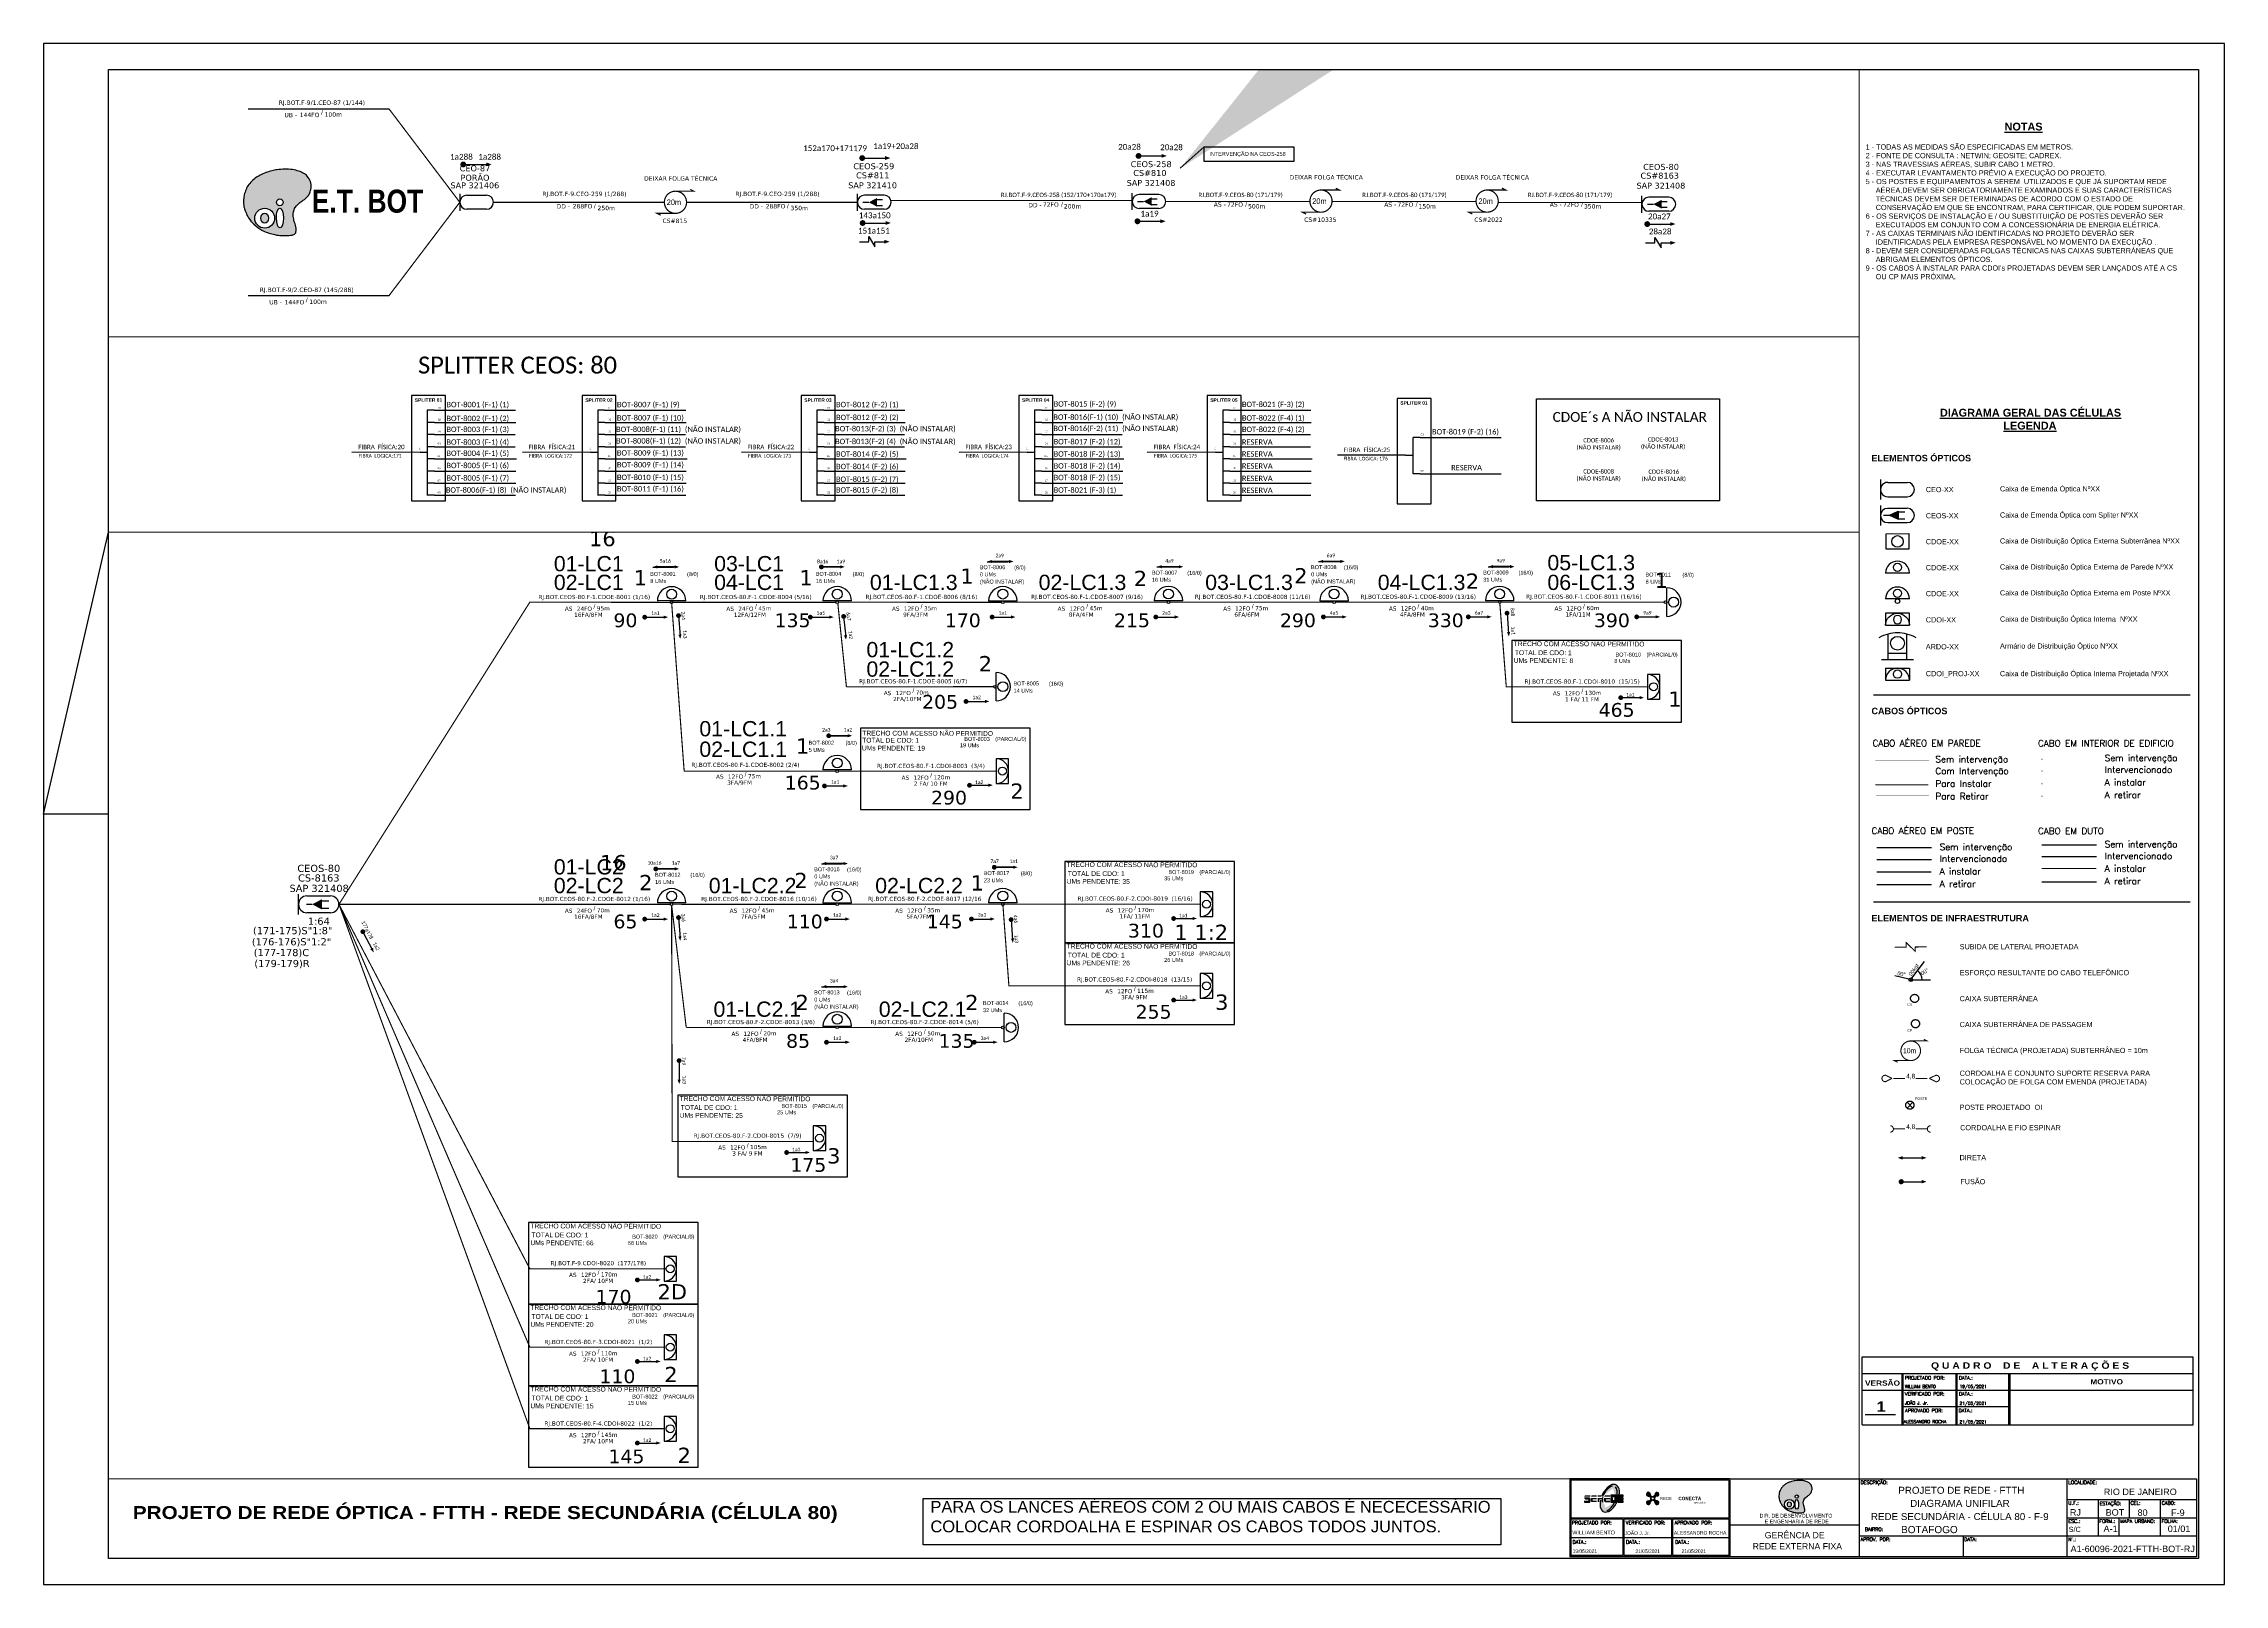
# Paper-space layout 'UN_CEOS-80' of a CAD drawing. Extents: x 1343 to 2184, y -388 to 206.
# The model-space entities are those that its viewports show. They can reach past a viewport. Long polylines and large blocks are cut down to what shows.
import ezdxf
from ezdxf.enums import TextEntityAlignment as Align

# ---------------------------------------------------------------- set-up
doc = ezdxf.new("R2010")
doc.units = 0
for name, pattern in [('DIVIDE', [1.25, 0.5, -0.25, 0, -0.25, 0, -0.25]), ('DOT', [0.25, 0, -0.25]), ('PHANTOM2', [1.25, 0.625, -0.125, 0.125, -0.125, 0.125, -0.125])]:
    doc.linetypes.add(name, pattern=pattern)
doc.layers.get('0').update_dxf_attribs({"linetype": 'CONTINUOUS'})
for name, color, linetype in [('10_4-POSTES', 1, 'CONTINUOUS'), ('20_0-LEGENDA_DOS_CDO_S', 1, 'CONTINUOUS'), ('20_1-CDO_INTERIOR', 1, 'CONTINUOUS'), ('20_2-CDO_POSTE', 1, 'CONTINUOUS'), ('20_4-CEOS', 1, 'CONTINUOUS'), ('20_5-CABO_AÉREO', 1, 'CONTINUOUS'), ('20_5-CEO', 1, 'CONTINUOUS'), ('30_4-SELO', 7, 'CONTINUOUS'), ('40_1-ETIQUETAS', 1, 'CONTINUOUS'), ('CAP_A_INSTALAR', 1, 'FENCELINE1'), ('CD_A_INSTALAR', 1, 'CONTINUOUS'), ('CDO_INTERIOR', 1, 'CONTINUOUS'), ('CDO_POSTE', 1, 'CONTINUOUS'), ('CEO', 1, 'CONTINUOUS'), ('CEO1', 1, 'CONTINUOUS'), ('CEOS', 1, 'CONTINUOUS'), ('E_T_', 7, 'CONTINUOUS'), ('LABEL_CABOS', 7, 'CONTINUOUS'), ('SETA', 7, 'CONTINUOUS'), ('TEXTO', 255, 'CONTINUOUS'), ('UMS', 2, 'FENCELINE1'), ('UNIFILAR', 7, 'CONTINUOUS'), ('VIEW', 7, 'CONTINUOUS')]:
    doc.layers.add(name, color=color, linetype=linetype)
doc.styles.add('ADESK1', font='romans.shx')
doc.styles.add('ARIAL', font='arial.ttf')
doc.styles.add('HMS', font='', dxfattribs={"height": 0.17})
doc.styles.add('NORMOGRAFO', font='arial.ttf')
doc.styles.add('ROMANS', font='romans.shx')
doc.styles.add('SIREDIT', font='verdana.ttf')
doc.styles.add('SWISS_BIT', font='swisscb.ttf')
doc.styles.get('HMS').set_extended_font_data('Arial Black')
doc.linetypes.add('FENCELINE1', pattern='A,0.25,-0.1,[133,ltypeshp.shx,S=0.1,R=0,X=-0.1,Y=0],-0.1,1', length=1.45)
doc.dimstyles.new('CL', dxfattribs={"dimtxt": 1, "dimasz": 2, "dimexe": 0.18, "dimexo": 0.0625, "dimgap": 0.09, "dimtad": 0, "dimdec": 0, "dimrnd": 1, "dimzin": 0, "dimtxsty": 'SIREDIT', "dimblk": 'NONE', "dimcen": 0, "dimse1": 1, "dimse2": 1, "dimsd1": 1, "dimsd2": 1, "dimclrt": 7, "dimazin": 3, "dimtfac": 1, "dimtdec": 0, "dimtofl": 0, "dimtmove": 0, "dimatfit": 3, "dimtolj": 1, "dimtzin": 0})

# ---------------------------------------------------------------- blocks, each defined once
blk = doc.blocks.new('OI')
h = blk.add_hatch(color=40)
edge = h.paths.add_edge_path()
edge.add_spline(control_points=[(4.35, -0.67), (3.92, -0.99), (3.26, -1.5), (2.81, -2.59), (2.9, -3.5), (3.06, -4.27), (3.31, -4.85), (3.37, -5.39), (3.4, -5.88), (3.2, -6.4), (2.54, -6.61), (1.65, -6.63), (0.55, -6.67), (-0.56, -6.42), (-1.61, -6.14), (-2.77, -5.61), (-3.92, -4.77), (-4.89, -3.7), (-5.34, -2.65), (-5.6, -1.94), (-5.85, -0.96), (-5.71, 0.47), (-5.1, 2.02), (-4.14, 3.02), (-3.3, 3.61), (-2.37, 4.16), (-1.36, 4.44), (-0.56, 4.7), (0.79, 4.85), (2.24, 4.97), (3.79, 4.57), (4.67, 4.21), (5.44, 3.65), (5.76, 2.99), (6.03, 2.21), (6.01, 1.46), (5.72, 0.64), (5.31, 0.08), (4.88, -0.38), (4.51, -0.55), (4.35, -0.67)], knot_values=[0, 0, 0, 0, 1.60434, 2.417191, 3.427595, 4.282808, 4.776746, 5.304182, 5.888771, 6.258406, 6.858137, 7.79129, 8.986195, 10.124242, 11.187857, 12.242908, 13.953784, 15.414161, 16.515391, 17.349188, 17.675853, 19.552021, 21.515531, 22.568638, 23.63245, 24.621084, 25.782718, 26.745347, 27.142653, 29.870543, 31.004649, 31.921532, 32.709589, 33.801391, 34.042471, 35.192333, 35.971461, 36.628871, 37.254359, 37.836911, 37.836911, 37.836911, 37.836911], degree=3, periodic=0)
h.paths.add_polyline_path([(1.13, -0.87, -1), (-0.04, -0.87, -1)], flags=16)
edge = h.paths.add_edge_path(flags=16)
edge.add_ellipse((0.56, -3.59), major_axis=(-0.02, 1.71), ratio=0.361305, start_angle=0, end_angle=360)
h.paths.add_polyline_path([(-0.36, -3.62, -1), (-3.8, -3.62, -1)], flags=16)
edge = h.paths.add_edge_path(flags=0)
edge.add_ellipse((-2.08, -3.62), major_axis=(0, 0.885), ratio=0.758294, start_angle=0, end_angle=360)
at = {"color": 40}
for centre, radius in [((-2.08, -3.62), 1.72), ((0.54, -0.87), 0.587)]:
    blk.add_circle(centre, radius, dxfattribs=at)
blk.add_ellipse((-2.08, -3.62), major_axis=(0, 0.885), ratio=0.758294, start_param=-3.141592653589792, end_param=3.141592653589792, dxfattribs=at)
blk.add_ellipse((0.56, -3.59), major_axis=(-0.02, 1.71), ratio=0.361305, dxfattribs=at)
at = {"color": 40, "start_tangent": (-0.800898, -0.598801), "end_tangent": (-0.800898, -0.598801)}
blk.add_spline([(4.35, -0.67), (3.2, -1.78), (2.9, -2.54), (2.92, -3.55), (3.12, -4.38), (3.28, -4.85), (3.37, -5.37), (3.35, -5.95), (3.2, -6.29), (2.66, -6.55), (1.73, -6.63), (0.54, -6.62), (-0.58, -6.41), (-1.6, -6.11), (-2.56, -5.67), (-3.95, -4.67), (-4.89, -3.56), (-5.37, -2.56), (-5.64, -1.78), (-5.72, -1.46), (-5.63, 0.42), (-4.84, 2.22), (-4.13, 2.99), (-3.27, 3.62), (-2.4, 4.09), (-1.3, 4.47), (-0.37, 4.72), (0.02, 4.77), (2.75, 4.8), (3.85, 4.53), (4.69, 4.16), (5.31, 3.68), (5.85, 2.73), (5.93, 2.5), (5.94, 1.35), (5.67, 0.62), (5.29, 0.08), (4.84, -0.36), (4.35, -0.67)], degree=3, dxfattribs=at)
blk = doc.blocks.new('PDO_PRD')
at = {"color": 1}
blk.add_line((2.5, 0), (-2.5, 0), dxfattribs=at)
blk.add_circle((0, 1.19), 0.862, dxfattribs=at)
blk.add_arc((0, 0), 2.5, 0, 180, dxfattribs=at)
blk = doc.blocks.new('PDO_PST')
at = {"color": 1}
blk.add_line((2.5, 0), (-2.5, 0), dxfattribs=at)
for centre, radius in [((0, 1.19), 0.862), ((0, -0.46), 0.463)]:
    blk.add_circle(centre, radius, dxfattribs=at)
blk.add_arc((0, 0), 2.5, 0, 180, dxfattribs=at)
blk = doc.blocks.new('PDO_EDF')
at = {"color": 1}
for p, q in [((-2.5, 0), (-2.5, 2.5)), ((-2.5, 2.5), (2.5, 2.5)), ((2.5, 0), (-2.5, 0)), ((2.5, 2.5), (2.5, 0))]:
    blk.add_line(p, q, dxfattribs=at)
blk.add_circle((0, 1.19), 0.862, dxfattribs=at)
blk.add_arc((0, 0), 2.5, 0, 180, dxfattribs=at)
blk = doc.blocks.new('PDO_CVP')
at = {"color": 1}
blk.add_lwpolyline([(0, 1.62), (0, -1.62), (-4.72, -1.63), (-4.73, 1.61)], close=True, dxfattribs=at)
blk.add_circle((-2.36, -0.01), 1.21, dxfattribs=at)
blk = doc.blocks.new('A$C78986DF3')
at = {"layer": 'CEOS'}
blk.add_hatch(color=1, dxfattribs=at).paths.add_polyline_path([(0.0118, 0.23968), (0.00838, 0.23812), (0.0118, 0.23657)])
for p, q in [((0.0023, 0.1689), (0.12444, 0.1689)), ((0.0023, 0.08904), (0.12444, 0.08904))]:
    blk.add_line(p, q)
at = {"linetype": 'DOT', "ltscale": 0.1}
blk.add_line((0.06717, 0.14411), (0.08827, 0.14411), dxfattribs=at)
at = {"color": 5, "linetype": 'DOT', "ltscale": 0.1}
blk.add_line((0.06717, 0.13958), (0.08827, 0.13958), dxfattribs=at)
at = {"color": 1, "linetype": 'DOT', "ltscale": 0.1}
blk.add_line((0.06717, 0.13473), (0.08827, 0.13473), dxfattribs=at)
at = {"color": 3, "linetype": 'DOT', "ltscale": 0.1}
blk.add_line((0.06717, 0.12987), (0.08827, 0.12987), dxfattribs=at)
at = {"linetype": 'FENCELINE1', "ltscale": 0.05}
blk.add_line((0.00351, 0.10999), (0.02462, 0.10999), dxfattribs=at)
at = {"ltscale": 0.001}
blk.add_line((0.06717, 0.11107), (0.08827, 0.11107), dxfattribs=at)
at = {"color": 5, "linetype": 'FENCELINE1', "ltscale": 0.05}
blk.add_line((0.00351, 0.10546), (0.02462, 0.10546), dxfattribs=at)
at = {"color": 5, "ltscale": 0.001}
blk.add_line((0.06717, 0.10654), (0.08827, 0.10654), dxfattribs=at)
at = {"color": 3, "linetype": 'FENCELINE1', "ltscale": 0.05}
blk.add_line((0.00351, 0.09575), (0.02462, 0.09575), dxfattribs=at)
at = {"color": 3, "ltscale": 0.001}
blk.add_line((0.06717, 0.09683), (0.08827, 0.09683), dxfattribs=at)
at = {"color": 1}
for p, q in [((0.01591, 0.05924), (0.01044, 0.06051)), ((0.0161, 0.05958), (0.01712, 0.05857)), ((0.01711, 0.05958), (0.01611, 0.05857)), ((0.01704, 0.05964), (0.02188, 0.06604)), ((0.01732, 0.05907), (0.02421, 0.05907))]:
    blk.add_line(p, q, dxfattribs=at)
at = {"color": 0, "linetype": 'DIVIDE', "ltscale": 0.05, "const_width": 0.00008}
blk.add_lwpolyline([(0.02365, 0.14357), (0.00301, 0.14357)], dxfattribs=at)
at = {"color": 5, "linetype": 'DIVIDE', "ltscale": 0.05, "const_width": 0.00008}
blk.add_lwpolyline([(0.02385, 0.13901), (0.00301, 0.13901)], dxfattribs=at)
at = {"color": 1, "linetype": 'DIVIDE', "ltscale": 0.05, "const_width": 0.0004}
blk.add_lwpolyline([(0.02345, 0.13425), (0.00301, 0.13425)], dxfattribs=at)
at = {"color": 3, "linetype": 'DIVIDE', "ltscale": 0.05, "const_width": 0.00008}
blk.add_lwpolyline([(0.0032, 0.13009), (0.02365, 0.13009)], dxfattribs=at)
at = {"color": 1, "linetype": 'CONTINUOUS', "ltscale": 0.001, "const_width": 0.0004}
blk.add_lwpolyline([(0.06706, 0.10196), (0.08817, 0.10196)], dxfattribs=at)
at = {"color": 1, "linetype": 'FENCELINE1', "ltscale": 0.05}
blk.add_lwpolyline([(0.00351, 0.10061, 0.0005, 0.0005, 0), (0.02462, 0.10061, 0.0005, 0.0005, 0)], format="xyseb", dxfattribs=at)
at = {"color": 5, "linetype": 'DIVIDE', "const_width": 0.0004}
blk.add_lwpolyline([(0.02278, 0.07173), (0.01838, 0.07168), (0.01838, 0.06996), (0.01484, 0.07341), (0.01484, 0.07168), (0.01044, 0.07163)], dxfattribs=at)
at = {"color": 1, "const_width": 0.00042}
blk.add_lwpolyline([(0.01661, 0.03546, 1.000012), (0.01661, 0.0279, 0.999978)], format="xyb", close=True, dxfattribs=at)
at = {"color": 1, "const_width": 0.000394}
for points in [[(0.01661, 0.03546), (0.02291, 0.03546), (0.02165, 0.03609)], [(0.01661, 0.0279), (0.01031, 0.0279), (0.01157, 0.02727)]]:
    blk.add_lwpolyline(points, dxfattribs=at)
for points in [[(0.00939, 0.021, 0.0004, 0.0004, 0), (0.00701, 0.02221, 0.0004, 0.0004, 1.175638), (0.0069, 0.01977, 0.0004, 0.0004, 0), (0.00939, 0.021, 0.0004, 0.0004, 0)], [(0.02383, 0.02102, 0.0004, 0.0004, 0), (0.02631, 0.01976, 0.0004, 0.0004, 1.175638), (0.02622, 0.0222, 0.0004, 0.0004, 0), (0.02383, 0.02102, 0.0004, 0.0004, 0)], [(0.0087, 0.00277, 0.0004, 0.0004, -1), (0.0087, 0.0003, 0.0004, 0.0004, 0)], [(0.02425, 0.00278, 0.0004, 0.0004, 1), (0.02425, 0.00031, 0.0004, 0.0004, 0)]]:
    blk.add_lwpolyline(points, format="xyseb")
at = {"const_width": 0.0004}
for points in [[(0.00996, 0.021), (0.01446, 0.021)], [(0.01854, 0.02101), (0.02304, 0.02101)], [(0.00996, 0.00153), (0.01446, 0.00153)], [(0.01854, 0.00155), (0.02304, 0.00155)]]:
    blk.add_lwpolyline(points, dxfattribs=at)
at = {"color": 1, "linetype": 'PHANTOM2'}
for points in [[(0.0174, 0.01181), (0.01518, 0.0096)], [(0.0174, 0.0096), (0.01518, 0.01181)]]:
    blk.add_lwpolyline(points, dxfattribs=at)
at = {"color": 1}
blk.add_circle((0.01661, 0.05907), 0.000714, dxfattribs=at)
at = {"color": 5, "linetype": 'PHANTOM2'}
for centre in [(0.01811, 0.05187), (0.01846, 0.04212)]:
    blk.add_circle(centre, 0.00157, dxfattribs=at)
at = {"color": 1, "linetype": 'PHANTOM2'}
blk.add_circle((0.01629, 0.01071), 0.00157, dxfattribs=at)
at = {"color": 7}
blk.add_arc((0.01661, 0.05908), 0.00441, 359.96377, 52.87661, dxfattribs=at)
at = {"layer": 'CDO_INTERIOR', "color": 8}
for p, q in [((0.0069, 0.1792), (0.0161, 0.1792)), ((0.0069, 0.1792), (0.0069, 0.1746)), ((0.0161, 0.1792), (0.0161, 0.1746)), ((0.0069, 0.1746), (0.0161, 0.1746))]:
    blk.add_line(p, q, dxfattribs=at)
blk.add_circle((0.0115, 0.1769), 0.00159, dxfattribs=at)
blk.add_arc((0.0115, 0.1746), 0.0046, 0.02759, 180.02759, dxfattribs=at)
at = {"layer": 'CEO', "color": 1}
for p, q in [((0.00497, 0.25191), (0.00496, 0.24417)), ((0.00773, 0.2508), (0.01527, 0.25079)), ((0.00773, 0.24527), (0.01527, 0.24527))]:
    blk.add_line(p, q, dxfattribs=at)
at = {"layer": 'CEO', "color": 1, "linetype": 'CONTINUOUS'}
for p, q in [((0.00792, 0.18502), (0.00792, 0.19235)), ((0.00792, 0.18257), (0.00792, 0.18502)), ((0.00792, 0.18502), (0.0115, 0.18502)), ((0.0115, 0.18502), (0.01509, 0.18502)), ((0.01509, 0.18502), (0.01509, 0.19235)), ((0.01509, 0.18257), (0.01509, 0.18502)), ((0.00536, 0.18257), (0.00792, 0.18257)), ((0.00792, 0.18257), (0.0115, 0.18257)), ((0.0115, 0.18257), (0.01509, 0.18257)), ((0.01509, 0.18257), (0.01765, 0.18257))]:
    blk.add_line(p, q, dxfattribs=at)
at = {"layer": 'CEO', "color": 1}
blk.add_circle((0.0115, 0.18878), 0.00267, dxfattribs=at)
for centre, start, end in [((0.00773, 0.24804), 89.95782, 269.95782), ((0.01527, 0.24803), 269.95782, 89.95782)]:
    blk.add_arc(centre, 0.00276, start, end, dxfattribs=at)
at = {"layer": 'CEO', "color": 1, "linetype": 'CONTINUOUS'}
for start, end in [(104.36291, 119.75415), (90, 104.36251), (75.63749, 90), (60.24585, 75.63709)]:
    blk.add_arc((0.0115, 0.17836), 0.01444, start, end, dxfattribs=at)
at = {"layer": 'CEOS', "color": 1}
for p, q in [((0.00496, 0.24191), (0.00497, 0.23417)), ((0.00617, 0.23811), (0.00838, 0.23812)), ((0.00772, 0.24081), (0.01526, 0.24082)), ((0.00774, 0.23528), (0.01528, 0.23529))]:
    blk.add_line(p, q, dxfattribs=at)
for points in [[(0.00838, 0.23812), (0.0118, 0.23968)], [(0.00838, 0.23812), (0.0118, 0.23657)], [(0.0118, 0.23968), (0.0118, 0.23657)], [(0.0118, 0.23946), (0.01439, 0.23947)], [(0.0118, 0.23679), (0.0144, 0.2368)]]:
    blk.add_lwpolyline(points, dxfattribs=at)
for centre, start, end in [((0.00773, 0.23804), 90.12295, 270.12295), ((0.01527, 0.23806), 270.12295, 90.12295)]:
    blk.add_arc(centre, 0.00276, start, end, dxfattribs=at)
at = {"layer": 'CDO_INTERIOR', "color": 1, "xscale": -0.0018431999999997, "yscale": 0.0018431999999997, "zscale": 0.0018431999999997}
blk.add_blockref('PDO_EDF', (0.0115, 0.19573), dxfattribs=at)
at = {"layer": 'CDO_POSTE', "color": 1, "xscale": 0.0018431999999997, "yscale": 0.0018431999999997, "zscale": 0.0018431999999997}
for name, p in [('PDO_PRD', (0.0115, 0.21585)), ('PDO_PST', (0.0115, 0.20585))]:
    blk.add_blockref(name, p, dxfattribs=at)
at = {"layer": 'CEO1', "color": 1, "xscale": 0.0018431999999997, "yscale": 0.0018431999999997, "zscale": 0.0018431999999997}
blk.add_blockref('PDO_CVP', (0.01586, 0.22806), dxfattribs=at)
at = {"color": 7, "style": 'NORMOGRAFO'}
for s, rotation, p in [('00°', 348.19171, (0.01135, 0.0609, 0.10822)), ('00kgf', 52.99999, (0.01684, 0.06038, 0.10822)), ('00°', 32.49215, (0.02103, 0.06067, 0.10822))]:
    blk.add_text(s, height=0.0015, rotation=rotation, dxfattribs=at).set_placement(p)
at = {"color": 5, "style": 'ARIAL'}
for s, p in [('CS', (0.01526, 0.04902)), ('CP', (0.01526, 0.03902))]:
    blk.add_text(s, height=0.001, dxfattribs=at).set_placement(p)
at = {"color": 1}
blk.add_text('10m', height=0.00189, dxfattribs=at).set_placement((0.01364, 0.03074))
at = {"style": 'ARIAL'}
for p in [(0.01661, 0.021), (0.01661, 0.00154)]:
    blk.add_text('4,8', height=0.0018, dxfattribs=at).set_placement(p, align=Align.CENTER)
at = {"color": 1, "style": 'ARIAL'}
blk.add_text('POSTE', height=0.001, dxfattribs=at).set_placement((0.01825, 0.01272))
at = {"linetype": 'BYBLOCK', "style": 'ARIAL'}
for s, insert, char_height, width, attachment_point in [('{\\fArial|b1|i0|c0|p34;\\H1.5x;\\L                       DIAGRAMA GERAL DAS CÉLULAS\\P                                            LEGENDA}', (0.00111, 0.27919), 0.002, 0.1232013, 1), ('{\\fArial|b1|i0|c0|p34;ELEMENTOS ÓPTICOS}', (0.00147, 0.26142), 0.0025, 0.1232013, 1), ('CEO-XX', (0.02244, 0.24803), 0.002, 0.0732268, 4), ('Caixa de Emenda Óptica NºXX', (0.05103, 0.24803), 0.002, 0.0732268, 4), ('CEOS-XX', (0.02244, 0.23795), 0.002, 0.0732268, 4), ('Caixa de Emenda Óptica com Spliter NºXX', (0.05103, 0.23795), 0.002, 0.0732268, 4), ('CDOE-XX', (0.02244, 0.22794), 0.002, 0.086699, 4), ('Caixa de Distribuição Óptica Externa Subterrânea NºXX', (0.05103, 0.22794), 0.002, 0.086699, 4), ('CDOE-XX', (0.02244, 0.21792), 0.002, 0.0806851, 4), ('Caixa de Distribuição Óptica Externa de Parede NºXX', (0.05103, 0.21792), 0.002, 0.0806851, 4), ('CDOE-XX', (0.02244, 0.20792), 0.002, 0.0732268, 4), ('Caixa de Distribuição Óptica Externa em Poste NºXX', (0.05103, 0.20792), 0.002, 0.0732268, 4), ('CDOI-XX', (0.02244, 0.19781), 0.002, 0.0732268, 4), ('Caixa de Distribuição Óptica Interna  NºXX', (0.05103, 0.19781), 0.002, 0.0732268, 4), ('ARDO-XX', (0.02244, 0.18743), 0.002, 0.0732268, 4), ('Armário de Distribuição Óptico NºXX', (0.05103, 0.18743), 0.002, 0.0732268, 4), ('CDOI_PROJ-XX', (0.02244, 0.17679), 0.002, 0.0793824, 4), ('Caixa de Distribuição Óptica Interna Projetada NºXX', (0.05103, 0.17679), 0.002, 0.0793824, 4), ('{\\fArial|b1|i0|c0|p34;CABOS ÓPTICOS}', (0.00147, 0.16392), 0.0025, 0.1232013, 1), ('{\\fArial|b1|i0|c0|p34;ELEMENTOS DE INFRAESTRUTURA}', (0.00147, 0.08406), 0.0025, 0.1232013, 1), ('SUBIDA DE LATERAL PROJETADA', (0.03549, 0.0728), 0.002, 0.0732268, 1), ('ESFORÇO RESULTANTE DO CABO TELEFÔNICO ', (0.03549, 0.0628), 0.002, 0.0732268, 1), ('CAIXA SUBTERRÂNEA', (0.03549, 0.0528), 0.002, 0.0732268, 1), ('CAIXA SUBTERRÂNEA DE PASSAGEM', (0.03549, 0.0428), 0.002, 0.0732268, 1), ('FOLGA TÉCNICA (PROJETADA) SUBTERRÂNEO = 10m', (0.03549, 0.0328), 0.002, 0.0919522, 1), ('CORDOALHA E CONJUNTO SUPORTE RESERVA PARA\\PCOLOCAÇÃO DE FOLGA COM EMENDA (PROJETADA)', (0.03549, 0.02403), 0.002, 0.0919522, 1), ('POSTE PROJETADO  OI', (0.03549, 0.0109), 0.002, 0.0732268, 1), ('CORDOALHA E FIO ESPINAR', (0.03567, 0.00303), 0.002, 0.0919522, 1)]:
    blk.add_mtext(s, dxfattribs=dict(at, insert=insert, char_height=char_height, width=width, attachment_point=attachment_point))
at = {"char_height": 0.002489, "attachment_point": 1, "style": 'ADESK1'}
for s, insert, width in [('CABO AÉREO EM PAREDE', (0.0019, 0.15149), 0.0551807), ('CABO EM INTERIOR DE EDIFICIO', (0.06569, 0.15146), 0.0653294), ('Sem intervenção', (0.02613, 0.14532), 0.0551807), ('Sem intervenção', (0.09142, 0.1458), 0.0551807), ('Com Intervenção', (0.02613, 0.14079), 0.0551807), ('Para Instalar', (0.02613, 0.13593), 0.0551807), ('A instalar', (0.09142, 0.13642), 0.0551807), ('Intervencionado', (0.09142, 0.14127), 0.0551807), ('Para Retirar', (0.02613, 0.13108), 0.0551807), ('A retirar', (0.09142, 0.13156), 0.0551807), ('CABO AÉREO EM POSTE', (0.00153, 0.11774), 0.0551807), ('Sem intervenção', (0.02777, 0.11152), 0.0551807), ('CABO EM DUTO', (0.06569, 0.11768), 0.0551807), ('Sem intervenção', (0.09142, 0.11258), 0.0551807), ('A instalar', (0.02777, 0.10213), 0.0551807), ('Intervencionado', (0.02777, 0.10699), 0.0551807), ('A instalar', (0.09142, 0.1032), 0.0551807), ('Intervencionado', (0.09142, 0.10805), 0.0551807), ('A retirar', (0.02777, 0.09728), 0.0551807), ('A retirar', (0.09142, 0.09834), 0.0551807)]:
    blk.add_mtext(s, dxfattribs=dict(at, insert=insert, width=width))
blk = doc.blocks.new('LOGOTIPO_REDE_CONECTA')
h = blk.add_hatch(color=40)
h.dxf.hatch_style = 1
h.paths.add_polyline_path([(2086.7, 1517.1), (2086.3, 1517.1, 0.924122), (2086.5, 1514, -0.371445), (2088.6, 1512.1, -0.414214), (2090, 1513.5, -0.416703), (2088, 1515.6, 0.373404)])
h.paths.add_polyline_path([(2095, 1515.4), (2095, 1515.7, 0.929009), (2092, 1515.6, -0.416703), (2090, 1513.5, -0.414214), (2091.4, 1512, -0.371445), (2093.5, 1514, 0.373557)])
h.paths.add_polyline_path([(2093.5, 1510.1, -0.416703), (2091.4, 1512.1, -0.414214), (2090, 1510.7, -0.371445), (2092, 1508.5, 0.924122), (2095, 1508.4), (2095, 1508.8, 0.373404)])
h.paths.add_polyline_path([(2090, 1510.7, -0.414214), (2088.6, 1512, -0.416703), (2086.5, 1510.1, 0.913444), (2086.3, 1507.1), (2086.7, 1507.1, 0.364971), (2088, 1508.5, -0.371445)])
at = {"color": 40}
for points in [[(2086.5, 1514, -0.370562), (2088.6, 1512.1)], [(2088, 1515.6, 0.416703), (2090, 1513.5)], [(2092, 1515.6, -0.416703), (2090, 1513.5)], [(2093.5, 1514, 0.370562), (2091.4, 1512)], [(2086.5, 1510.1, 0.416703), (2088.6, 1512)], [(2088, 1508.5, -0.370562), (2090, 1510.7)], [(2092, 1508.5, 0.370562), (2090, 1510.7)], [(2093.5, 1510.1, -0.416703), (2091.4, 1512.1)]]:
    blk.add_lwpolyline(points, format="xyb", dxfattribs=at)
blk.add_circle((2090, 1512.1), 1.4, dxfattribs=at)
for centre, start, end in [((2086.5, 1515.6), 1.6038, 267.7221), ((2093.5, 1515.5), 271.6274, 177.7457), ((2086.5, 1508.6), 92.3533, 358.4716), ((2093.5, 1508.6), 182.2779, 88.3962)]:
    blk.add_arc(centre, 1.51, start, end, dxfattribs=at)
at = {"width": 46.358, "attachment_point": 1}
for s, insert, char_height in [('{\\fBankGothic Md BT|b0|i0|c0|p34;REDE }', (2095.9, 1513.3), 2.5), ('{\\fBankGothic Md BT|b1|i0|c0|p34; CONECTA}', (2109.7, 1513.4), 2.7)]:
    blk.add_mtext(s, dxfattribs=dict(at, insert=insert, char_height=char_height))
at = {"color": 40, "insert": (2123.2, 1509.6), "char_height": 1.5, "width": 46.358, "attachment_point": 1}
blk.add_mtext('{\\fBankGothic Md BT|b0|i0|c0|p34;operações }', dxfattribs=at)
blk = doc.blocks.new('*U51')
at = {"layer": '20_4-CEOS'}
for p, q in [((-4.54, 1.19), (-1.19, 1.19)), ((-1.19, -1.19), (-4.54, -1.19))]:
    blk.add_line(p, q, dxfattribs=at)
for points in [[(-5.73, -1.43), (-5.73, 1.44)], [(-3.79, 0), (-4.59, 0)], [(-2.47, 0.48), (-1.45, 0.48)], [(-2.47, -0.52), (-1.45, -0.52)]]:
    blk.add_lwpolyline(points, dxfattribs=at)
blk.add_lwpolyline([(-3.79, 0, 0, 1.47, 0), (-2.41, 0, 1.47, 1.47, 0)], format="xyseb", dxfattribs=at)
for centre, start, end in [((-4.54, 0), 90, 270), ((-1.19, 0), 270, 90)]:
    blk.add_arc(centre, 1.19, start, end, dxfattribs=at)
at = {"layer": '20_4-CEOS', "color": 7, "style": 'SIREDIT'}
for tag, p in [('FID', (-2.86, 5.6)), ('LOCAL', (-2.86, 4.24)), ('SAP', (-2.81, 2.77)), ('RACIO_SPLITAGEM', (-2.86, -1.88))]:
    blk.add_attdef(tag, text='', height=1.01, dxfattribs=at).set_placement(p, align=Align.TOP_CENTER)
for tag, flags, p in [('ID_ATIVIDADE', 3, (-2.86, -3.58)), ('FATOR', 1, (-2.86, -4.89))]:
    blk.add_attdef(tag, text='', height=1.01, dxfattribs=dict(at, flags=flags)).set_placement(p, align=Align.TOP_CENTER)
at = {"layer": '20_4-CEOS', "color": 7, "style": 'SIREDIT', "flags": 3}
blk.add_attdef('QTDE', (-4.97, -7.12), '', height=1.01, dxfattribs=at)
blk = doc.blocks.new('*U52')
at = {"layer": '20_4-CEOS', "color": 7, "style": 'SIREDIT'}
for tag, p in [('FIBRAS_SPLITTER', (0, 0)), ('FIBRAS_TOP_C', (0, -4.13)), ('RESERVA_FINAIS', (0, -5.46))]:
    blk.add_attdef(tag, p, '', height=1.01, dxfattribs=at)
for tag, p, flags in [('ID_ATIVIDADE', (0, -6.77), 3), ('QTDE', (0, -9.4), 1), ('FATOR', (0, -8.09), 1), ('FID', (0, -10.71), 1)]:
    blk.add_attdef(tag, p, '', height=1.01, dxfattribs=dict(at, flags=flags))
blk = doc.blocks.new('*U53')
at = {"layer": '20_4-CEOS', "color": 7, "style": 'SIREDIT'}
blk.add_attdef('FIBRAS_SPLITTER', (0, 0), '', height=1.01, dxfattribs=at)
for tag, p, flags in [('ID_ATIVIDADE', (0, -1.48), 3), ('FATOR', (0, -2.79), 1), ('QTDE', (0, -4.11), 1), ('FID', (0, -5.42), 1)]:
    blk.add_attdef(tag, p, '', height=1.01, dxfattribs=dict(at, flags=flags))
blk = doc.blocks.new('CDOE_POSTE_')
at = {"color": 1}
blk.add_line((12.92, -5.49), (-2.38, -5.49), dxfattribs=at)
for centre, radius in [((5.27, -1.86), 2.64), ((5.27, -6.2), 0.708)]:
    blk.add_circle(centre, radius, dxfattribs=at)
blk.add_arc((5.27, -5.49), 7.65, 0, 180, dxfattribs=at)
blk = doc.blocks.new('ETIQUETA_RS5F')
at = {"layer": '40_1-ETIQUETAS', "color": 0, "style": 'SIREDIT'}
blk.add_text('/', height=1.5, dxfattribs=at).set_placement((1.58, -1.95), align=Align.RIGHT)
for tag, p in [('ETIQUETA_R_SECUNDARIA', (1.21, 2.1)), ('ETIQUETA_R_PRIMARIA', (1.21, 4.1)), ('F_ATIVAS/F_MORTAS', (1.14, -4.24))]:
    blk.add_attdef(tag, text='', height=1.5, dxfattribs=at).set_placement(p, align=Align.MIDDLE_CENTER)
for tag, p in [('TIPO_CABO', (-6.58, -2.12)), ('CAP_CABO', (0.4, -2.09))]:
    blk.add_attdef(tag, text='', height=1.5, dxfattribs=at).set_placement(p, align=Align.MIDDLE_RIGHT)
blk.add_attdef('METROS', text='', height=1.5, dxfattribs=at).set_placement((2.14, -1.95), align=Align.MIDDLE_LEFT)
for tag, p in [('FUSÃO_1', (0.85, -8.39)), ('FUSÃO_2', (0.85, -10.6)), ('FUSÃO_3', (0.85, -12.93)), ('FUSÃO_4', (0.85, -15.14)), ('FUSÃO_5', (0.85, -17.16))]:
    blk.add_attdef(tag, text='', height=1.5, dxfattribs=at).set_placement(p, align=Align.CENTER)
blk = doc.blocks.new('CDOI_INT')
at = {"layer": '20_1-CDO_INTERIOR', "color": 0}
blk.add_lwpolyline([(4.25, -4.25), (4.25, 4.25), (0, 4.25), (0, -4.25)], close=True, dxfattribs=at)
blk.add_circle((2.12, 0), 1.36, dxfattribs=at)
blk.add_arc((0, 0), 4.25, 270, 90, dxfattribs=at)
at = {"layer": '20_0-LEGENDA_DOS_CDO_S', "color": 0, "style": 'ARIAL'}
for tag, p in [('CDO_N', (-0.08, 10.38)), ('SPLITER_1', (21.18, 10.38)), ('SAP', (-0.08, 6.23)), ('SURVEY', (-0.08, 8.2)), ('SPLITER_2', (21.19, 8.68)), ('1:XX', (5.94, -2.22)), ('UMS', (5.94, -4.24))]:
    blk.add_attdef(tag, p, '', height=1.36, dxfattribs=at)
blk.add_attdef('FIBRAS_UTILIZADAS', text='', height=1.36, dxfattribs=at).set_placement((15.34, 10.38), align=Align.CENTER)
blk = doc.blocks.new('CDOE-TEXTO_PADRÃO')
at = {"layer": '20_0-LEGENDA_DOS_CDO_S', "color": 0, "style": 'ARIAL'}
for tag, p in [('CDO_N', (0.49, 7.39)), ('SAP', (0.51, 1.67)), ('CORDOALHA', (0.5, 4.33)), ('SPLITER_1', (0.59, -0.91)), ('(XX-XX_F)S', (0.54, -8.29)), ('SPLITER_2', (0.6, -3.55)), ('(XX-XX_L)S', (0.55, -10.83)), ('UMS', (0.55, -13.15))]:
    blk.add_attdef(tag, p, '', height=1.7, rotation=0.11799, dxfattribs=at)
blk.add_attdef('FIBRAS_UTILIZADAS', text='', height=1.7, rotation=0.11799, dxfattribs=at).set_placement((19.77, 7.43), align=Align.CENTER)
blk = doc.blocks.new('CDOI_NI')
at = {"layer": 'CAP_A_INSTALAR', "color": 252, "linetype": 'CONTINUOUS'}
blk.add_lwpolyline([(34185.32, 58977.88), (34198.4, 58977.88)], dxfattribs=at)
for centre, radius in [((34191.86, 58980.99), 2.26), ((34191.86, 58977.28), 0.606)]:
    blk.add_circle(centre, radius, dxfattribs=at)
blk.add_arc((34191.86, 58977.88), 6.54, 360, 180, dxfattribs=at)
blk = doc.blocks.new('*U54')
at = {"color": 3}
blk.add_lwpolyline([(0.0000405, 0.000041), (0.0001936, 0.000041), (0.0001936, 0.0000158), (0.0000405, 0.0000158)], close=True, dxfattribs=at)
at = {"color": 3, "style": 'ARIAL'}
blk.add_attdef('SERVIÇO_EM_EMENDA_EXIST', text='', height=0.00000666, dxfattribs=at).set_placement((0.0001321, 0.0000254), align=Align.RIGHT)
blk.add_attdef('FID', (0.0001344, 0.0000254), '', height=0.00000666, dxfattribs=at)
at = {"layer": '10_4-POSTES', "style": 'ROMANS'}
for tag, p, flags in [('ID_ATIVIDADE', (-0.0000068, -0.0000086), 3), ('QTDE', (-0.000006, -0.000014), 3), ('FATOR', (-0.0000019, -0.0000113), 1)]:
    blk.add_attdef(tag, p, '', height=0.00000209, dxfattribs=dict(at, flags=flags))
at = {"color": 3}
blk.add_leader([(-0.0000002, 0.0000042), (0.0000405, 0.000041)], dimstyle='CL', override={"dimgap": 0.09, "dimtad": 0}, dxfattribs=at)

msp = doc.modelspace()

# ---------------------------------------------------------------- linework, layer by layer
at = {"color": 7, "linetype": 'CONTINUOUS'}
for p, q in [((58605.64, 59259.81), (58605.64, 59239.41)), ((58609.71, 59259.82), (58605.84, 59259.82)), ((58601.63, 59249.97), (58605.63, 59249.97)), ((58609.71, 59239.42), (58605.84, 59239.42))]:
    msp.add_line(p, q, dxfattribs=at)
at = {"color": 10, "linetype": 'CONTINUOUS'}
for p, q in [((58609.71, 59259.84), (58655.22, 59259.82)), ((58609.71, 59239.43), (58655.22, 59239.42))]:
    msp.add_line(p, q, dxfattribs=at)
at = {"color": 1, "linetype": 'CONTINUOUS'}
msp.add_line((58601.63, 59249.97), (58563.36, 59249.85), dxfattribs=at)
at = {"color": 0, "const_width": 0.99}
for points in [[(58102.85, 59688.63, 1), (58103.84, 59688.63, 1)], [(58238.89, 59690.81, 1), (58239.88, 59690.81, 1)], [(58333.14, 59691.53, 1), (58334.13, 59691.53, 1)], [(58239.04, 59668.66, 1), (58240.03, 59668.66, 1)], [(58332.75, 59669.24, 1), (58333.74, 59669.24, 1)], [(58506.62, 59668.31, 1), (58507.61, 59668.31, 1)]]:
    msp.add_lwpolyline(points, format="xyb", close=True, dxfattribs=at)
at = {"color": 5, "const_width": 0.394}
for points in [[(58175.71, 59679.51), (58182.01, 59679.51), (58180.75, 59680.14)], [(58175.71, 59671.95), (58169.41, 59671.95), (58170.67, 59671.32)]]:
    msp.add_lwpolyline(points, dxfattribs=at)
at = {"color": 1, "const_width": 0.394}
for points in [[(58395.84, 59679.91), (58402.14, 59679.91), (58400.88, 59680.54)], [(58452.51, 59679.91), (58458.81, 59679.91), (58457.55, 59680.54)], [(58395.84, 59672.35), (58389.54, 59672.35), (58390.8, 59671.72)], [(58452.51, 59672.35), (58446.21, 59672.35), (58447.47, 59671.72)]]:
    msp.add_lwpolyline(points, dxfattribs=at)
at = {"color": 5, "const_width": 0.42}
msp.add_lwpolyline([(58175.71, 59679.51, 1.000012), (58175.71, 59671.95, 0.999978)], format="xyb", close=True, dxfattribs=at)
at = {"color": 1, "const_width": 0.42}
for points in [[(58395.84, 59679.91, 1.000012), (58395.84, 59672.35, 0.999978)], [(58452.51, 59679.91, 1.000012), (58452.51, 59672.35, 0.999978)]]:
    msp.add_lwpolyline(points, format="xyb", close=True, dxfattribs=at)
at = {"color": 0}
for points in [[(58241.66, 59662.29), (58241.66, 59664.04), (58243.75, 59660.54), (58243.75, 59662.29)], [(58509.72, 59661.92), (58509.72, 59663.68), (58511.81, 59660.18), (58511.81, 59661.92)]]:
    msp.add_lwpolyline(points, dxfattribs=at)
at = {"color": 7}
for points in [[(58044.37, 59224.3), (58063.38, 59224.3), (58063.38, 59283.32), (58044.37, 59283.32)], [(58139.94, 59224.3), (58158.94, 59224.3), (58158.94, 59283.32), (58139.94, 59283.32)], [(58262.73, 59224.3), (58281.74, 59224.3), (58281.74, 59283.32), (58262.73, 59283.32)], [(58384.76, 59224.3), (58403.76, 59224.3), (58403.76, 59283.32), (58384.76, 59283.32)], [(58490.31, 59224.3), (58509.32, 59224.3), (58509.32, 59283.32), (58490.31, 59283.32)], [(58596.88, 59222.71), (58615.88, 59222.71), (58615.88, 59281.73), (58596.88, 59281.73)]]:
    msp.add_lwpolyline(points, close=True, dxfattribs=at)
at = {"const_width": 1.1}
for points in [[(58149.31, 59171.55, 1), (58150.41, 59171.55, 1)], [(58068.25, 59148.49, 1), (58069.35, 59148.49, 1)], [(58084.26, 59149.78, 1), (58084.34, 59148.69, 1)], [(58144.23, 59148.52, 1), (58145.33, 59148.52, 1)], [(58159.99, 59149.39, 1), (58160.1, 59148.29, 1)], [(58227.64, 59148.55, 1), (58228.74, 59148.55, 1)], [(58302.7, 59148.57, 1), (58303.8, 59148.57, 1)], [(58379.61, 59148.6, 1), (58380.71, 59148.6, 1)], [(58446.09, 59148.63, 1), (58447.19, 59148.63, 1)], [(58464.39, 59150.88, 1), (58464.48, 59149.79, 1)], [(58523.36, 59148.63, 1), (58524.46, 59148.63, 1)], [(58215.65, 59109.84, 1), (58216.75, 59109.84, 1)], [(58516.01, 59111.58, 1), (58517.11, 59111.58, 1)], [(58152.65, 59094.11, 1), (58153.75, 59094.11, 1)], [(58150.73, 59071.08, 1), (58151.83, 59071.08, 1)], [(58217.25, 59071.42, 1), (58218.35, 59071.42, 1)], [(58073.32, 59033.03, 1), (58074.42, 59033.03, 1)], [(58228.63, 59033.79, 1), (58229.73, 59033.79, 1)], [(58068.25, 59010, 1), (58069.35, 59010, 1)], [(58084.26, 59011.29, 1), (58084.34, 59010.19, 1)], [(58151.65, 59010.03, 1), (58152.75, 59010.03, 1)], [(58218.15, 59010.05, 1), (58219.25, 59010.05, 1)], [(58236.85, 59010.32, 1), (58236.93, 59009.22, 1)], [(58310.9, 59010.28, 1), (58312, 59010.28, 1)], [(57939.23, 59004.71, 1), (57939.74, 59003.74, 1)], [(58310.9, 58972.88, 1), (58312, 58972.88, 1)], [(58151.65, 58953.55, 1), (58152.75, 58953.55, 1)], [(58219.42, 58953.55, 1), (58220.52, 58953.55, 1)], [(58084.58, 58945.67, 1), (58084.58, 58944.57, 1)], [(58133.34, 58902.97, 1), (58134.44, 58902.97, 1)], [(58064.87, 58844.53, 1), (58065.97, 58844.53, 1)], [(58064.87, 58807.13, 1), (58065.97, 58807.13, 1)], [(58064.87, 58769.73, 1), (58065.97, 58769.73, 1)]]:
    msp.add_lwpolyline(points, format="xyb", close=True, dxfattribs=at)
at = {"color": 3}
for points in [[(58466.61, 59100.39), (58544.42, 59100.39), (58544.42, 59137.79), (58466.61, 59137.79)], [(58167.85, 59060.23), (58245.66, 59060.23), (58245.66, 59097.64), (58167.85, 59097.64)], [(58261.5, 58999.09), (58339.31, 58999.09), (58339.31, 59036.5), (58261.5, 59036.5)], [(58261.5, 58961.69), (58339.31, 58961.69), (58339.31, 58999.09), (58261.5, 58999.09)], [(58083.95, 58891.87), (58161.76, 58891.87), (58161.76, 58929.28), (58083.95, 58929.28)], [(58015.48, 58833.43), (58093.29, 58833.43), (58093.29, 58870.83), (58015.48, 58870.83)], [(58015.48, 58796.03), (58093.29, 58796.03), (58093.29, 58833.43), (58015.48, 58833.43)], [(58015.48, 58758.63), (58093.29, 58758.63), (58093.29, 58796.03), (58015.48, 58796.03)]]:
    msp.add_lwpolyline(points, close=True, dxfattribs=at)
at = {"layer": '20_4-CEOS', "color": 5}
for p, q in [((58246.85, 59678.13), (58240.14, 59678.13)), ((58246.85, 59673.34), (58240.14, 59673.34))]:
    msp.add_line(p, q, dxfattribs=at)
at = {"layer": '20_4-CEOS', "color": 8}
for p, q in [((58340.55, 59678.4), (58333.83, 59678.4)), ((58340.55, 59673.61), (58333.83, 59673.61)), ((58514.41, 59677.47), (58507.7, 59677.47)), ((58514.41, 59672.68), (58507.7, 59672.68))]:
    msp.add_line(p, q, dxfattribs=at)
at = {"layer": '20_4-CEOS', "color": 5}
for points in [[(58237.75, 59672.85), (58237.75, 59678.62)], [(58239.6, 59675.73), (58241.64, 59675.73)], [(58239.6, 59675.73), (58241.64, 59675.73)], [(58244.29, 59676.68), (58246.33, 59676.68)], [(58244.29, 59676.68), (58246.33, 59676.68)], [(58244.29, 59674.69), (58246.33, 59674.69)], [(58244.29, 59674.69), (58246.33, 59674.69)]]:
    msp.add_lwpolyline(points, dxfattribs=at)
msp.add_lwpolyline([(58241.64, 59675.73, 0, 2.95, 0), (58244.41, 59675.73, 2.95, 2.95, 0)], format="xyseb", dxfattribs=at)
msp.add_lwpolyline([(58241.64, 59675.73, 0, 2.95, 0), (58244.41, 59675.73, 2.95, 2.95, 0)], format="xyseb", dxfattribs=at)
at = {"layer": '20_4-CEOS', "color": 8}
for points in [[(58331.44, 59673.12), (58331.44, 59678.89)], [(58337.99, 59676.96), (58340.02, 59676.96)], [(58337.99, 59674.96), (58340.02, 59674.96)], [(58505.31, 59672.19), (58505.31, 59677.96)], [(58511.85, 59676.02), (58513.89, 59676.02)], [(58511.85, 59674.03), (58513.89, 59674.03)]]:
    msp.add_lwpolyline(points, dxfattribs=at)
at = {"layer": '20_4-CEOS', "color": 0}
for points in [[(58333.3, 59676.01), (58335.34, 59676.01)], [(58507.17, 59675.07), (58509.2, 59675.07)]]:
    msp.add_lwpolyline(points, dxfattribs=at)
at = {"layer": '20_4-CEOS', "color": 8}
for points in [[(58335.34, 59676.01, 0, 2.95, 0), (58338.11, 59676.01, 2.95, 2.95, 0)], [(58509.2, 59675.07, 0, 2.95, 0), (58511.98, 59675.07, 2.95, 2.95, 0)]]:
    msp.add_lwpolyline(points, format="xyseb", dxfattribs=at)
at = {"layer": '20_4-CEOS', "color": 5}
for centre, start, end in [((58240.14, 59675.73), 90, 270), ((58246.85, 59675.73), 270, 90)]:
    msp.add_arc(centre, 2.39, start, end, dxfattribs=at)
at = {"layer": '20_4-CEOS', "color": 8}
for centre, start, end in [((58333.83, 59676.01), 90, 270), ((58340.55, 59676.01), 270, 90), ((58507.7, 59675.07), 90, 270), ((58514.41, 59675.07), 270, 90)]:
    msp.add_arc(centre, 2.39, start, end, dxfattribs=at)
at = {"layer": '20_5-CABO_AÉREO', "color": 7, "ltscale": 50, "const_width": 0.4}
for points in [[(58029.95, 59707.56), (58078.03, 59707.56), (58102.17, 59675.73)], [(58029.95, 59643.91), (58078.03, 59643.91), (58102.17, 59675.73)]]:
    msp.add_lwpolyline(points, dxfattribs=at)
at = {"layer": '20_5-CABO_AÉREO', "color": 5, "ltscale": 50, "const_width": 0.4}
for points in [[(58113.67, 59675.73), (58171.93, 59675.73)], [(58179.49, 59675.73), (58237.75, 59675.73)], [(58249.17, 59676.32), (58331.46, 59676.32)]]:
    msp.add_lwpolyline(points, dxfattribs=at)
at = {"layer": '20_5-CABO_AÉREO', "color": 1, "linetype": 'FENCELINE1', "ltscale": 50, "const_width": 0.4}
for points in [[(58342.94, 59676.01), (58392.06, 59676.01)], [(58399.61, 59676), (58448.73, 59676)], [(58456.26, 59675.64), (58505.38, 59675.64)]]:
    msp.add_lwpolyline(points, dxfattribs=at)
at = {"layer": '20_5-CEO', "color": 5}
for p, q in [((58104.55, 59678.12), (58111.26, 59678.12)), ((58111.26, 59673.34), (58104.55, 59673.34))]:
    msp.add_line(p, q, dxfattribs=at)
msp.add_lwpolyline([(58102.17, 59678.61), (58102.17, 59672.85)], dxfattribs=at)
for centre, start, end in [((58104.55, 59675.73), 90, 270), ((58111.26, 59675.73), 270, 90)]:
    msp.add_arc(centre, 2.39, start, end, dxfattribs=at)
at = {"layer": 'CAP_A_INSTALAR', "linetype": 'FENCELINE1', "ltscale": 5, "const_width": 0.513}
for points in [[(57928.52, 59016.78), (58016.11, 59155.42), (58080.52, 59155.26)], [(58081.13, 59155.31), (58086.89, 59077.87)], [(58081.73, 59155.31), (58156.51, 59155.29)], [(58157.39, 59154.8), (58161.33, 59116.58)], [(58157.72, 59155.34), (58232.49, 59155.31)], [(58233.7, 59155.37), (58308.48, 59155.34)], [(58309.69, 59155.39), (58384.46, 59155.37)], [(58385.67, 59155.42), (58460.45, 59155.39)], [(58461.65, 59155.37), (58536.43, 59155.39)], [(58161.33, 59116.58), (58228.77, 59116.6)], [(58086.89, 59077.87), (58156.51, 59077.84)], [(57928.52, 59016.8), (58080.52, 59016.77)], [(58081.17, 59016.22), (58087.83, 58960.35)], [(58081.73, 59016.82), (58156.51, 59016.79)], [(58157.72, 59016.85), (58232.49, 59016.82)], [(58087.83, 58960.35), (58156.51, 58960.32)], [(58157.71, 58960.29), (58232.49, 58960.32)]]:
    msp.add_lwpolyline(points, dxfattribs=at)
at = {"layer": 'CD_A_INSTALAR', "color": 8, "linetype": 'FENCELINE1', "ltscale": 5, "const_width": 0.513}
for points in [[(58528.8, 59116.58), (58464.05, 59116.58), (58461.1, 59154.84)], [(58230.05, 59077.89), (58157.72, 59077.89)], [(58078.69, 58849.62), (58016.11, 58849.62), (57928.52, 59016.8)], [(58077.66, 58813.69), (58016.1, 58813.69), (57928.52, 59016.8)], [(58077.66, 58776.29), (58016.1, 58776.29), (57928.52, 59016.8)], [(58146.15, 58908.06), (58081.39, 58908.06), (58081.13, 59016.22)], [(58323.69, 58979.44), (58235.88, 58979.44), (58233.1, 59016.87)], [(58323.7, 59016.84), (58233.7, 59016.84)]]:
    msp.add_lwpolyline(points, dxfattribs=at)
at = {"layer": 'SETA', "color": 0}
for points in [[(58103.35, 59688.63), (58111.86, 59688.63)], [(58239.39, 59690.81), (58247.9, 59690.8)], [(58333.63, 59691.53), (58342.14, 59691.53)], [(58239.53, 59668.66), (58248.04, 59668.66)], [(58333.25, 59669.24), (58341.76, 59669.24)], [(58507.11, 59668.31), (58515.63, 59668.31)], [(58238.5, 59662.29), (58241.66, 59662.29)], [(58243.75, 59662.29), (58246.91, 59662.29)], [(58506.56, 59661.92), (58509.72, 59661.92)], [(58511.81, 59661.92), (58514.97, 59661.92)]]:
    msp.add_lwpolyline(points, dxfattribs=at)
at = {"layer": 'SETA'}
for points in [[(58072.51, 59171.47), (58081.96, 59171.47)], [(58073.87, 59171.53), (58083.33, 59171.53)], [(58083.33, 59171.53), (58073.87, 59171.53)], [(58149.86, 59171.55), (58159.32, 59171.55)], [(58159.32, 59171.55), (58149.86, 59171.55)], [(58149.86, 59171.55), (58159.32, 59171.55)], [(58225.92, 59173.95), (58235.37, 59173.95)], [(58227.29, 59174), (58236.74, 59174)], [(58236.74, 59174), (58227.29, 59174)], [(58303.8, 59171.55), (58313.26, 59171.55)], [(58305.17, 59171.61), (58314.63, 59171.61)], [(58314.63, 59171.61), (58305.17, 59171.61)], [(58377.89, 59174), (58387.34, 59174)], [(58379.26, 59174.06), (58388.71, 59174.06)], [(58388.71, 59174.06), (58379.26, 59174.06)], [(58455.77, 59171.6), (58465.23, 59171.6)], [(58457.14, 59171.66), (58466.6, 59171.66)], [(58466.6, 59171.66), (58457.14, 59171.66)], [(58068.8, 59148.49), (58078.26, 59148.49)], [(58084.3, 59149.24), (58084.98, 59139.8)], [(58144.78, 59148.52), (58154.24, 59148.52)], [(58160.05, 59148.84), (58161, 59139.43)], [(58228.19, 59148.55), (58237.64, 59148.55)], [(58303.25, 59148.57), (58312.71, 59148.57)], [(58380.16, 59148.6), (58389.62, 59148.6)], [(58446.64, 59148.63), (58456.09, 59148.63)], [(58464.43, 59150.33), (58465.13, 59140.9)], [(58523.91, 59148.63), (58533.37, 59148.63)], [(58216.2, 59109.84), (58225.66, 59109.84)], [(58516.56, 59111.58), (58526, 59111.58)], [(58153.2, 59094.11), (58162.66, 59094.11)], [(58162.66, 59094.11), (58153.2, 59094.11)], [(58153.2, 59094.11), (58162.66, 59094.11)], [(58151.28, 59071.08), (58160.74, 59071.08)], [(58217.8, 59071.42), (58227.24, 59071.42)], [(58149.93, 59035.43), (58159.39, 59035.43)], [(58151.3, 59035.49), (58160.76, 59035.49)], [(58160.76, 59035.49), (58151.3, 59035.49)], [(58229.18, 59033.79), (58238.64, 59033.79)], [(58238.64, 59033.79), (58229.18, 59033.79)], [(58229.18, 59033.79), (58238.64, 59033.79)], [(58073.87, 59033.03), (58083.33, 59033.03)], [(58083.33, 59033.03), (58073.87, 59033.03)], [(58073.87, 59033.03), (58083.33, 59033.03)], [(57939.48, 59004.22), (57943.86, 58995.84)], [(58068.8, 59010), (58078.26, 59010)], [(58084.3, 59010.74), (58084.98, 59001.31)], [(58152.2, 59010.03), (58161.66, 59010.03)], [(58218.7, 59010.05), (58228.15, 59010.05)], [(58236.89, 59009.77), (58237.58, 59000.34)], [(58311.45, 59010.28), (58320.89, 59010.28)], [(58149.93, 58978.95), (58159.39, 58978.95)], [(58151.3, 58979.01), (58160.76, 58979.01)], [(58160.76, 58979.01), (58151.3, 58979.01)], [(58311.45, 58972.88), (58320.89, 58972.88)], [(58152.2, 58953.55), (58161.66, 58953.55)], [(58219.97, 58953.55), (58229.43, 58953.55)], [(58084.58, 58945.12), (58084.59, 58935.66)], [(58133.89, 58902.97), (58143.33, 58902.97)], [(58065.42, 58844.53), (58074.86, 58844.53)], [(58065.42, 58807.13), (58074.86, 58807.13)], [(58065.42, 58769.73), (58074.86, 58769.73)]]:
    msp.add_lwpolyline(points, dxfattribs=at)
at = {"layer": 'SETA', "color": 0}
for points in [[(58111.18, 59689.31), (58112.99, 59688.65), (58111.18, 59687.99)], [(58247.22, 59691.47), (58249.03, 59690.81), (58247.21, 59690.15)], [(58341.46, 59692.2), (58343.27, 59691.54), (58341.46, 59690.88)], [(58247.36, 59669.33), (58249.17, 59668.67), (58247.36, 59668.01)], [(58341.08, 59669.92), (58342.89, 59669.26), (58341.08, 59668.6)], [(58514.94, 59668.98), (58516.76, 59668.32), (58514.94, 59667.66)], [(58246.91, 59662.95), (58248.73, 59662.29), (58246.91, 59661.63)], [(58514.97, 59662.58), (58516.79, 59661.92), (58514.97, 59661.26)]]:
    msp.add_solid(points, dxfattribs=at)
at = {"layer": 'SETA'}
for points in [[(58228.04, 59174.75), (58226.03, 59174.02), (58228.04, 59173.29)], [(58235.98, 59174.75), (58238, 59174.02), (58235.98, 59173.29)], [(58380.02, 59174.81), (58378, 59174.07), (58380.02, 59173.34)], [(58387.95, 59174.81), (58389.97, 59174.07), (58387.95, 59173.34)], [(58074.63, 59172.27), (58072.62, 59171.54), (58074.63, 59170.81)], [(58082.57, 59172.27), (58084.59, 59171.54), (58082.57, 59170.81)], [(58158.56, 59172.3), (58160.57, 59171.57), (58158.56, 59170.83)], [(58158.56, 59172.3), (58160.57, 59171.57), (58158.56, 59170.83)], [(58305.93, 59172.35), (58303.91, 59171.62), (58305.93, 59170.89)], [(58313.87, 59172.35), (58315.88, 59171.62), (58313.87, 59170.89)], [(58457.9, 59172.41), (58455.89, 59171.67), (58457.9, 59170.94)], [(58465.84, 59172.41), (58467.85, 59171.67), (58465.84, 59170.94)], [(58077.5, 59149.24), (58079.51, 59148.51), (58077.5, 59147.77)], [(58153.48, 59149.27), (58155.5, 59148.53), (58153.48, 59147.8)], [(58236.89, 59149.29), (58238.9, 59148.56), (58236.89, 59147.83)], [(58311.95, 59149.32), (58313.96, 59148.59), (58311.95, 59147.85)], [(58388.86, 59149.35), (58390.87, 59148.61), (58388.86, 59147.88)], [(58455.33, 59149.37), (58457.35, 59148.64), (58455.33, 59147.91)], [(58532.61, 59149.37), (58534.62, 59148.64), (58532.61, 59147.91)], [(58085.68, 59140.61), (58085.09, 59138.55), (58084.21, 59140.51)], [(58161.67, 59140.26), (58161.14, 59138.18), (58160.21, 59140.12)], [(58465.82, 59141.71), (58465.24, 59139.65), (58464.36, 59141.61)], [(58224.9, 59110.59), (58226.92, 59109.86), (58224.9, 59109.12)], [(58525.24, 59112.33), (58527.25, 59111.6), (58525.24, 59110.86)], [(58161.9, 59094.86), (58163.91, 59094.12), (58161.9, 59093.39)], [(58161.9, 59094.86), (58163.91, 59094.12), (58161.9, 59093.39)], [(58159.98, 59071.82), (58161.99, 59071.09), (58159.98, 59070.36)], [(58226.48, 59072.17), (58228.5, 59071.44), (58226.48, 59070.71)], [(58082.57, 59033.78), (58084.59, 59033.05), (58082.57, 59032.31)], [(58082.57, 59033.78), (58084.59, 59033.05), (58082.57, 59032.31)], [(58152.06, 59036.23), (58150.04, 59035.5), (58152.06, 59034.77)], [(58160, 59036.23), (58162.01, 59035.5), (58160, 59034.77)], [(58237.88, 59034.54), (58239.9, 59033.81), (58237.88, 59033.07)], [(58237.88, 59034.54), (58239.9, 59033.81), (58237.88, 59033.07)], [(58320.13, 59011.03), (58322.14, 59010.3), (58320.13, 59009.57)], [(58077.5, 59010.75), (58079.51, 59010.01), (58077.5, 59009.28)], [(58160.9, 59010.77), (58162.92, 59010.04), (58160.9, 59009.31)], [(58227.4, 59010.8), (58229.41, 59010.07), (58227.4, 59009.34)], [(57944.17, 58996.86), (57944.45, 58994.73), (57942.87, 58996.18)], [(58085.68, 59002.12), (58085.09, 59000.06), (58084.21, 59002.02)], [(58238.27, 59001.15), (58237.68, 58999.09), (58236.81, 59001.05)], [(58152.06, 58979.76), (58150.04, 58979.03), (58152.06, 58978.29)], [(58160, 58979.76), (58162.01, 58979.03), (58160, 58978.29)], [(58320.13, 58973.63), (58322.14, 58972.9), (58320.13, 58972.16)], [(58160.9, 58954.3), (58162.92, 58953.57), (58160.9, 58952.83)], [(58228.67, 58954.3), (58230.68, 58953.57), (58228.67, 58952.83)], [(58085.34, 58936.42), (58084.6, 58934.4), (58083.87, 58936.42)], [(58142.57, 58903.72), (58144.59, 58902.99), (58142.57, 58902.26)], [(58074.1, 58845.28), (58076.11, 58844.55), (58074.1, 58843.82)], [(58074.1, 58807.88), (58076.11, 58807.14), (58074.1, 58806.41)], [(58074.1, 58770.47), (58076.11, 58769.74), (58074.1, 58769.01)]]:
    msp.add_solid(points, dxfattribs=at)
at = {"layer": 'TEXTO', "color": 1}
msp.add_lwpolyline([(58675.03, 59281.55), (58777.65, 59281.55), (58777.65, 59224.34), (58675.03, 59224.34)], close=True, dxfattribs=at)
at = {"layer": 'UNIFILAR', "color": 7, "linetype": 'CONTINUOUS'}
for p, q in [((58053.14, 59275.13), (58053.14, 59227.36)), ((58057, 59275.13), (58053.14, 59275.13)), ((58148.7, 59275.13), (58148.7, 59227.36)), ((58152.57, 59275.13), (58148.7, 59275.13)), ((58271.5, 59275.13), (58271.5, 59227.36)), ((58275.36, 59275.13), (58271.5, 59275.13)), ((58393.52, 59275.13), (58393.52, 59227.36)), ((58397.39, 59275.13), (58393.52, 59275.13)), ((58499.07, 59275.13), (58499.07, 59227.36)), ((58502.94, 59275.13), (58499.07, 59275.13)), ((58057.2, 59268.22), (58053.33, 59268.22)), ((58152.77, 59268.22), (58148.9, 59268.22)), ((58275.56, 59268.22), (58271.69, 59268.22)), ((58397.59, 59268.22), (58393.72, 59268.22)), ((58503.14, 59268.22), (58499.27, 59268.22)), ((58057.2, 59261.41), (58053.33, 59261.41)), ((58152.77, 59261.41), (58148.9, 59261.41)), ((58275.56, 59261.41), (58271.69, 59261.41)), ((58397.59, 59261.41), (58393.72, 59261.41)), ((58503.14, 59261.41), (58499.27, 59261.41)), ((58049.12, 59251.56), (58053.12, 59251.56)), ((58057.2, 59254.57), (58053.33, 59254.57)), ((58144.69, 59251.56), (58148.69, 59251.56)), ((58152.77, 59254.57), (58148.9, 59254.57)), ((58267.48, 59251.56), (58271.48, 59251.56)), ((58275.56, 59254.57), (58271.69, 59254.57)), ((58389.51, 59251.56), (58393.51, 59251.56)), ((58397.59, 59254.57), (58393.72, 59254.57)), ((58495.06, 59251.56), (58499.06, 59251.56)), ((58503.14, 59254.57), (58499.27, 59254.57)), ((58057.2, 59247.79), (58053.33, 59247.79)), ((58152.77, 59247.79), (58148.9, 59247.79)), ((58275.56, 59247.79), (58271.69, 59247.79)), ((58397.59, 59247.79), (58393.72, 59247.79)), ((58503.14, 59247.79), (58499.27, 59247.79)), ((58057.2, 59241.01), (58053.33, 59241.01)), ((58057.2, 59234.2), (58053.33, 59234.2)), ((58152.77, 59241.01), (58148.9, 59241.01)), ((58152.77, 59234.2), (58148.9, 59234.2)), ((58275.56, 59241.01), (58271.69, 59241.01)), ((58275.56, 59234.2), (58271.69, 59234.2)), ((58397.59, 59241.01), (58393.72, 59241.01)), ((58397.59, 59234.2), (58393.72, 59234.2)), ((58503.14, 59241.01), (58499.27, 59241.01)), ((58503.14, 59234.2), (58499.27, 59234.2)), ((58057.2, 59227.4), (58053.33, 59227.4)), ((58152.77, 59227.4), (58148.9, 59227.4)), ((58275.56, 59227.4), (58271.69, 59227.4)), ((58397.59, 59227.4), (58393.72, 59227.4)), ((58503.14, 59227.4), (58499.27, 59227.4))]:
    msp.add_line(p, q, dxfattribs=at)
at = {"layer": 'UNIFILAR', "color": 10, "linetype": 'CONTINUOUS'}
for p, q in [((58057, 59275.13), (58102.51, 59275.12)), ((58152.57, 59275.13), (58198.08, 59275.12)), ((58275.36, 59275.13), (58320.87, 59275.12)), ((58397.39, 59275.13), (58442.9, 59275.12)), ((58502.94, 59275.13), (58548.45, 59275.12)), ((58057.2, 59268.22), (58102.71, 59268.21)), ((58152.77, 59268.22), (58198.28, 59268.21)), ((58275.56, 59268.22), (58321.07, 59268.21)), ((58397.59, 59268.22), (58443.1, 59268.21)), ((58503.14, 59268.22), (58548.65, 59268.21)), ((58057.2, 59261.42), (58102.37, 59261.42)), ((58152.77, 59261.42), (58197.94, 59261.42)), ((58275.56, 59261.42), (58320.73, 59261.42)), ((58397.59, 59261.42), (58442.76, 59261.42)), ((58503.14, 59261.42), (58548.31, 59261.42)), ((58057.2, 59254.58), (58102.37, 59254.57)), ((58152.77, 59254.58), (58197.94, 59254.57)), ((58275.56, 59254.58), (58320.73, 59254.57)), ((58397.59, 59254.58), (58442.76, 59254.57)), ((58503.14, 59254.58), (58548.31, 59254.57)), ((58057.2, 59247.79), (58103.23, 59247.78)), ((58152.77, 59247.79), (58198.79, 59247.78)), ((58275.56, 59247.79), (58321.59, 59247.78)), ((58397.59, 59247.79), (58443.61, 59247.78)), ((58503.14, 59247.79), (58549.16, 59247.78)), ((58057.2, 59240.98), (58102.71, 59240.97)), ((58057.2, 59234.21), (58102.71, 59234.21)), ((58152.77, 59240.98), (58198.28, 59240.97)), ((58152.77, 59234.21), (58198.28, 59234.21)), ((58275.56, 59240.98), (58321.07, 59240.97)), ((58275.56, 59234.21), (58321.07, 59234.21)), ((58397.58, 59240.98), (58443.1, 59240.97)), ((58397.59, 59234.21), (58443.1, 59234.21)), ((58503.14, 59240.98), (58548.65, 59240.97)), ((58503.14, 59234.21), (58548.65, 59234.21)), ((58057.2, 59227.43), (58102.51, 59227.42)), ((58152.77, 59227.43), (58198.08, 59227.42)), ((58275.56, 59227.43), (58320.87, 59227.42)), ((58397.59, 59227.43), (58442.9, 59227.42)), ((58503.14, 59227.43), (58548.45, 59227.42))]:
    msp.add_line(p, q, dxfattribs=at)
at = {"layer": 'UNIFILAR', "color": 1, "linetype": 'CONTINUOUS'}
for p, q in [((58049.12, 59251.56), (58010.86, 59251.44)), ((58144.69, 59251.56), (58106.43, 59251.44)), ((58267.48, 59251.56), (58229.22, 59251.44)), ((58389.51, 59251.56), (58351.24, 59251.44)), ((58495.06, 59251.56), (58456.8, 59251.44))]:
    msp.add_line(p, q, dxfattribs=at)

# ---------------------------------------------------------------- block references
at = {"color": 0, "xscale": 199999.9999999376, "yscale": 199999.9999999376, "zscale": 199999.9999999376}
msp.add_blockref('*U54', (58347.91, 59686.48), dxfattribs=at).add_auto_attribs({'SERVIÇO_EM_EMENDA_EXIST': 'INTERVENÇÃO NA', 'FID': 'CEOS-258'})
at = {"layer": '20_2-CDO_POSTE'}
ref = msp.add_blockref('CDOE-TEXTO_PADRÃO', (58079.06, 59155.24), dxfattribs=dict(at, xscale=1.069200003147125, yscale=1.069200003147125, zscale=1.069200003147125))
ref.add_attrib('CDO_N', 'BOT-8001', (58071.26, 59167.41), dxfattribs={"layer": '20_0-LEGENDA_DOS_CDO_S', "color": 0, "height": 1.817, "rotation": 0.11799, "style": 'ARIAL'})
ref.add_attrib('CORDOALHA', '8 UMs', (58071.33, 59164.13), dxfattribs={"layer": '20_1-CDO_INTERIOR', "color": 0, "height": 1.817, "rotation": 0.11799, "style": 'ARIAL'})
ref.add_attrib('FIBRAS_UTILIZADAS', '       (8/0)', dxfattribs={"layer": '20_0-LEGENDA_DOS_CDO_S', "color": 0, "height": 1.8175, "rotation": 0.11799, "style": 'ARIAL'}).set_placement((58088.36, 59167.33), align=Align.CENTER)
ref = msp.add_blockref('CDOE-TEXTO_PADRÃO', (58155.05, 59155.27), dxfattribs=dict(at, xscale=1.069200003147125, yscale=1.069200003147125, zscale=1.069200003147125))
ref.add_attrib('CDO_N', 'BOT-8004', (58147.25, 59167.44), dxfattribs={"layer": '20_0-LEGENDA_DOS_CDO_S', "color": 0, "height": 1.817, "rotation": 0.11799, "style": 'ARIAL'})
ref.add_attrib('CORDOALHA', '16 UMs', (58147.32, 59164.16), dxfattribs={"layer": '20_1-CDO_INTERIOR', "color": 0, "height": 1.817, "rotation": 0.11799, "style": 'ARIAL'})
ref.add_attrib('FIBRAS_UTILIZADAS', '       (8/0)', dxfattribs={"layer": '20_0-LEGENDA_DOS_CDO_S', "color": 0, "height": 1.8175, "rotation": 0.11799, "style": 'ARIAL'}).set_placement((58164.35, 59167.35), align=Align.CENTER)
at = {"layer": '20_2-CDO_POSTE', "color": 252}
ref = msp.add_blockref('CDOE-TEXTO_PADRÃO', (58230.3, 59158.31), dxfattribs=dict(at, xscale=1.069200003147125, yscale=1.069200003147125, zscale=1.069200003147125))
ref.add_attrib('CDO_N', 'BOT-8006', (58222.5, 59170.48), dxfattribs={"layer": '20_0-LEGENDA_DOS_CDO_S', "color": 0, "height": 1.817, "rotation": 0.11799, "style": 'ARIAL'})
ref.add_attrib('CORDOALHA', '0 UMs', (58222.57, 59167.2), dxfattribs={"layer": '20_1-CDO_INTERIOR', "color": 0, "height": 1.817, "rotation": 0.11799, "style": 'ARIAL'})
ref.add_attrib('SAP', '(NÃO INSTALAR)', (58222.57, 59163.9), dxfattribs={"layer": '20_0-LEGENDA_DOS_CDO_S', "color": 0, "height": 1.8175, "rotation": 0.11799, "style": 'ARIAL'})
ref.add_attrib('FIBRAS_UTILIZADAS', '       (8/0)', dxfattribs={"layer": '20_0-LEGENDA_DOS_CDO_S', "color": 0, "height": 1.8175, "rotation": 0.11799, "style": 'ARIAL'}).set_placement((58238.44, 59170.4), align=Align.CENTER)
at = {"layer": '20_2-CDO_POSTE'}
ref = msp.add_blockref('CDOE-TEXTO_PADRÃO', (58309.25, 59155.83), dxfattribs=dict(at, xscale=1.069200003147125, yscale=1.069200003147125, zscale=1.069200003147125))
ref.add_attrib('CDO_N', 'BOT-8007', (58301.45, 59168), dxfattribs={"layer": '20_0-LEGENDA_DOS_CDO_S', "color": 0, "height": 1.817, "rotation": 0.11799, "style": 'ARIAL'})
ref.add_attrib('CORDOALHA', '16 UMs', (58301.51, 59164.72), dxfattribs={"layer": '20_1-CDO_INTERIOR', "color": 0, "height": 1.817, "rotation": 0.11799, "style": 'ARIAL'})
ref.add_attrib('FIBRAS_UTILIZADAS', '       (16/0)', dxfattribs={"layer": '20_0-LEGENDA_DOS_CDO_S', "color": 0, "height": 1.8175, "rotation": 0.11799, "style": 'ARIAL'}).set_placement((58318.55, 59167.91), align=Align.CENTER)
at = {"layer": '20_2-CDO_POSTE', "color": 252}
ref = msp.add_blockref('CDOE-TEXTO_PADRÃO', (58382.27, 59158.36), dxfattribs=dict(at, xscale=1.069200003147125, yscale=1.069200003147125, zscale=1.069200003147125))
ref.add_attrib('CDO_N', 'BOT-8008', (58374.47, 59170.53), dxfattribs={"layer": '20_0-LEGENDA_DOS_CDO_S', "color": 0, "height": 1.817, "rotation": 0.11799, "style": 'ARIAL'})
ref.add_attrib('CORDOALHA', '0 UMs', (58374.54, 59167.26), dxfattribs={"layer": '20_1-CDO_INTERIOR', "color": 0, "height": 1.817, "rotation": 0.11799, "style": 'ARIAL'})
ref.add_attrib('SAP', '(NÃO INSTALAR)', (58374.54, 59163.95), dxfattribs={"layer": '20_0-LEGENDA_DOS_CDO_S', "color": 0, "height": 1.8175, "rotation": 0.11799, "style": 'ARIAL'})
ref.add_attrib('FIBRAS_UTILIZADAS', '       (16/0)', dxfattribs={"layer": '20_0-LEGENDA_DOS_CDO_S', "color": 0, "height": 1.8175, "rotation": 0.11799, "style": 'ARIAL'}).set_placement((58390.41, 59170.45), align=Align.CENTER)
at = {"layer": '20_2-CDO_POSTE'}
ref = msp.add_blockref('CDOE-TEXTO_PADRÃO', (58461.22, 59155.88), dxfattribs=dict(at, xscale=1.069200003147125, yscale=1.069200003147125, zscale=1.069200003147125))
ref.add_attrib('CDO_N', 'BOT-8009', (58453.42, 59168.05), dxfattribs={"layer": '20_0-LEGENDA_DOS_CDO_S', "color": 0, "height": 1.817, "rotation": 0.11799, "style": 'ARIAL'})
ref.add_attrib('CORDOALHA', '31 UMs', (58453.48, 59164.77), dxfattribs={"layer": '20_1-CDO_INTERIOR', "color": 0, "height": 1.817, "rotation": 0.11799, "style": 'ARIAL'})
ref.add_attrib('FIBRAS_UTILIZADAS', '       (16/0)', dxfattribs={"layer": '20_0-LEGENDA_DOS_CDO_S', "color": 0, "height": 1.8175, "rotation": 0.11799, "style": 'ARIAL'}).set_placement((58470.52, 59167.97), align=Align.CENTER)
ref = msp.add_blockref('CDOE-TEXTO_PADRÃO', (58535.72, 59154.93), dxfattribs=dict(at, xscale=1.069200003147125, yscale=1.069200003147125, zscale=1.069200003147125))
ref.add_attrib('CDO_N', 'BOT-8011', (58527.92, 59167.1), dxfattribs={"layer": '20_0-LEGENDA_DOS_CDO_S', "color": 0, "height": 1.817, "rotation": 0.11799, "style": 'ARIAL'})
ref.add_attrib('CORDOALHA', '8 UMs', (58527.99, 59163.82), dxfattribs={"layer": '20_1-CDO_INTERIOR', "color": 0, "height": 1.817, "rotation": 0.11799, "style": 'ARIAL'})
ref.add_attrib('FIBRAS_UTILIZADAS', '       (8/0)', dxfattribs={"layer": '20_0-LEGENDA_DOS_CDO_S', "color": 0, "height": 1.8175, "rotation": 0.11799, "style": 'ARIAL'}).set_placement((58545.02, 59167.02), align=Align.CENTER)
ref = msp.add_blockref('CDOE-TEXTO_PADRÃO', (58245.74, 59104.99), dxfattribs=dict(at, xscale=1.069200003147125, yscale=1.069200003147125, zscale=1.069200003147125))
ref.add_attrib('CDO_N', 'BOT-8005', (58237.94, 59117.17), dxfattribs={"layer": '20_0-LEGENDA_DOS_CDO_S', "color": 0, "height": 1.817, "rotation": 0.11799, "style": 'ARIAL'})
ref.add_attrib('CORDOALHA', '14 UMs', (58238.01, 59113.89), dxfattribs={"layer": '20_1-CDO_INTERIOR', "color": 0, "height": 1.817, "rotation": 0.11799, "style": 'ARIAL'})
ref.add_attrib('FIBRAS_UTILIZADAS', '       (16/0)', dxfattribs={"layer": '20_0-LEGENDA_DOS_CDO_S', "color": 0, "height": 1.8175, "rotation": 0.11799, "style": 'ARIAL'}).set_placement((58255.04, 59117.08), align=Align.CENTER)
ref = msp.add_blockref('CDOE-TEXTO_PADRÃO', (58151.76, 59077.82), dxfattribs=dict(at, xscale=1.069200003147125, yscale=1.069200003147125, zscale=1.069200003147125))
ref.add_attrib('CDO_N', 'BOT-8002', (58143.96, 59089.99), dxfattribs={"layer": '20_0-LEGENDA_DOS_CDO_S', "color": 0, "height": 1.817, "rotation": 0.11799, "style": 'ARIAL'})
ref.add_attrib('CORDOALHA', '5 UMs', (58144.03, 59086.72), dxfattribs={"layer": '20_1-CDO_INTERIOR', "color": 0, "height": 1.817, "rotation": 0.11799, "style": 'ARIAL'})
ref.add_attrib('FIBRAS_UTILIZADAS', '       (8/0)', dxfattribs={"layer": '20_0-LEGENDA_DOS_CDO_S', "color": 0, "height": 1.8175, "rotation": 0.11799, "style": 'ARIAL'}).set_placement((58161.06, 59089.91), align=Align.CENTER)
at = {"layer": '20_2-CDO_POSTE', "color": 252}
ref = msp.add_blockref('CDOE-TEXTO_PADRÃO', (58154.31, 59019.79), dxfattribs=dict(at, xscale=1.069200003147125, yscale=1.069200003147125, zscale=1.069200003147125))
ref.add_attrib('CDO_N', 'BOT-8016', (58146.51, 59031.96), dxfattribs={"layer": '20_0-LEGENDA_DOS_CDO_S', "color": 0, "height": 1.817, "rotation": 0.11799, "style": 'ARIAL'})
ref.add_attrib('CORDOALHA', '0 UMs', (58146.58, 59028.68), dxfattribs={"layer": '20_1-CDO_INTERIOR', "color": 0, "height": 1.817, "rotation": 0.11799, "style": 'ARIAL'})
ref.add_attrib('SAP', '(NÃO INSTALAR)', (58146.58, 59025.38), dxfattribs={"layer": '20_0-LEGENDA_DOS_CDO_S', "color": 0, "height": 1.8175, "rotation": 0.11799, "style": 'ARIAL'})
ref.add_attrib('FIBRAS_UTILIZADAS', '       (16/0)', dxfattribs={"layer": '20_0-LEGENDA_DOS_CDO_S', "color": 0, "height": 1.8175, "rotation": 0.11799, "style": 'ARIAL'}).set_placement((58162.45, 59031.88), align=Align.CENTER)
at = {"layer": '20_2-CDO_POSTE'}
ref = msp.add_blockref('CDOE-TEXTO_PADRÃO', (58081.29, 59017.25), dxfattribs=dict(at, xscale=1.069200003147125, yscale=1.069200003147125, zscale=1.069200003147125))
ref.add_attrib('CDO_N', 'BOT-8012', (58073.49, 59029.43), dxfattribs={"layer": '20_0-LEGENDA_DOS_CDO_S', "color": 0, "height": 1.817, "rotation": 0.11799, "style": 'ARIAL'})
ref.add_attrib('CORDOALHA', '16 UMs', (58073.56, 59026.15), dxfattribs={"layer": '20_1-CDO_INTERIOR', "color": 0, "height": 1.817, "rotation": 0.11799, "style": 'ARIAL'})
ref.add_attrib('FIBRAS_UTILIZADAS', '       (16/0)', dxfattribs={"layer": '20_0-LEGENDA_DOS_CDO_S', "color": 0, "height": 1.8175, "rotation": 0.11799, "style": 'ARIAL'}).set_placement((58090.59, 59029.34), align=Align.CENTER)
ref = msp.add_blockref('CDOE-TEXTO_PADRÃO', (58232.12, 59018.01), dxfattribs=dict(at, xscale=1.069200003147125, yscale=1.069200003147125, zscale=1.069200003147125))
ref.add_attrib('CDO_N', 'BOT-8017', (58224.32, 59030.18), dxfattribs={"layer": '20_0-LEGENDA_DOS_CDO_S', "color": 0, "height": 1.817, "rotation": 0.11799, "style": 'ARIAL'})
ref.add_attrib('CORDOALHA', '23 UMs', (58224.39, 59026.91), dxfattribs={"layer": '20_1-CDO_INTERIOR', "color": 0, "height": 1.817, "rotation": 0.11799, "style": 'ARIAL'})
ref.add_attrib('FIBRAS_UTILIZADAS', '       (8/0)', dxfattribs={"layer": '20_0-LEGENDA_DOS_CDO_S', "color": 0, "height": 1.8175, "rotation": 0.11799, "style": 'ARIAL'}).set_placement((58241.42, 59030.1), align=Align.CENTER)
at = {"layer": '20_2-CDO_POSTE', "color": 252}
ref = msp.add_blockref('CDOE-TEXTO_PADRÃO', (58154.31, 58963.31), dxfattribs=dict(at, xscale=1.069200003147125, yscale=1.069200003147125, zscale=1.069200003147125))
ref.add_attrib('CDO_N', 'BOT-8013', (58146.51, 58975.49), dxfattribs={"layer": '20_0-LEGENDA_DOS_CDO_S', "color": 0, "height": 1.817, "rotation": 0.11799, "style": 'ARIAL'})
ref.add_attrib('CORDOALHA', '0 UMs', (58146.58, 58972.21), dxfattribs={"layer": '20_1-CDO_INTERIOR', "color": 0, "height": 1.817, "rotation": 0.11799, "style": 'ARIAL'})
ref.add_attrib('SAP', '(NÃO INSTALAR)', (58146.58, 58968.91), dxfattribs={"layer": '20_0-LEGENDA_DOS_CDO_S', "color": 0, "height": 1.8175, "rotation": 0.11799, "style": 'ARIAL'})
ref.add_attrib('FIBRAS_UTILIZADAS', '       (16/0)', dxfattribs={"layer": '20_0-LEGENDA_DOS_CDO_S', "color": 0, "height": 1.8175, "rotation": 0.11799, "style": 'ARIAL'}).set_placement((58162.45, 58975.4), align=Align.CENTER)
at = {"layer": '20_2-CDO_POSTE'}
ref = msp.add_blockref('CDOE-TEXTO_PADRÃO', (58231.76, 58958.44), dxfattribs=dict(at, xscale=1.069200003147125, yscale=1.069200003147125, zscale=1.069200003147125))
ref.add_attrib('CDO_N', 'BOT-8014', (58223.96, 58970.62), dxfattribs={"layer": '20_0-LEGENDA_DOS_CDO_S', "color": 0, "height": 1.817, "rotation": 0.11799, "style": 'ARIAL'})
ref.add_attrib('CORDOALHA', '32 UMs', (58224.02, 58967.34), dxfattribs={"layer": '20_1-CDO_INTERIOR', "color": 0, "height": 1.817, "rotation": 0.11799, "style": 'ARIAL'})
ref.add_attrib('FIBRAS_UTILIZADAS', '       (16/0)', dxfattribs={"layer": '20_0-LEGENDA_DOS_CDO_S', "color": 0, "height": 1.8175, "rotation": 0.11799, "style": 'ARIAL'}).set_placement((58241.06, 58970.53), align=Align.CENTER)
at = {"layer": '20_4-CEOS', "xscale": 3.240000000000001, "yscale": 3.240000000000001, "zscale": 3.240000000000001}
msp.add_blockref('*U51', (57928.53, 59016.79), dxfattribs=at).add_auto_attribs({'FID': 'CEOS-80', 'LOCAL': 'CS-8163', 'SAP': 'SAP 321408', 'RACIO_SPLITAGEM': '1:64'})
at = {"layer": '20_4-CEOS', "color": 0}
ref = msp.add_blockref('*U52', (57889.06, 59003.09), dxfattribs=dict(at, xscale=3.240000000000001, yscale=3.240000000000001, zscale=3.240000000000001))
ref.add_attrib('FIBRAS_SPLITTER', '(171-175)S"1:8"', (57889.06, 59003.09), dxfattribs={"color": 7, "height": 3.2714, "style": 'SIREDIT'})
ref.add_attrib('FIBRAS_TOP_C', '(177-178)C', (57889.44, 58993.03), dxfattribs={"color": 7, "height": 3.271, "style": 'SIREDIT'})
ref.add_attrib('RESERVA_FINAIS', '(179-179)R', (57889.69, 58988.02), dxfattribs={"color": 7, "height": 3.271, "style": 'SIREDIT'})
at = {"layer": '20_4-CEOS', "color": 0, "xscale": 3.240000000000001, "yscale": 3.240000000000001, "zscale": 3.240000000000001}
msp.add_blockref('*U53', (57888.56, 58997.99), dxfattribs=at).add_auto_attribs({'FIBRAS_SPLITTER': '(176-176)S"1:2"'})
at = {"layer": '40_1-ETIQUETAS', "color": 0}
ref = msp.add_blockref('ETIQUETA_RS5F', (58053.94, 59707.59), dxfattribs=at)
ref.add_attrib('ETIQUETA_R_SECUNDARIA', 'RJ.BOT.F-9/1.CEO-87 (1/144)', dxfattribs={"color": 0, "height": 1.5, "style": 'SIREDIT'}).set_placement((58055.12, 59709.69), align=Align.MIDDLE_CENTER)
ref.add_attrib('TIPO_CABO', 'UB - ', dxfattribs={"color": 0, "height": 1.5, "style": 'SIREDIT'}).set_placement((58047.32, 59705.47), align=Align.MIDDLE_RIGHT)
ref.add_attrib('CAP_CABO', '144FO', dxfattribs={"color": 0, "height": 1.5, "style": 'SIREDIT'}).set_placement((58054.3, 59705.5), align=Align.MIDDLE_RIGHT)
ref.add_attrib('METROS', '100m', dxfattribs={"color": 0, "height": 1.5, "style": 'SIREDIT'}).set_placement((58056.05, 59705.64), align=Align.MIDDLE_LEFT)
ref = msp.add_blockref('ETIQUETA_RS5F', (58048.76, 59643.78), dxfattribs=at)
ref.add_attrib('ETIQUETA_R_SECUNDARIA', 'RJ.BOT.F-9/2.CEO-87 (145/288)', dxfattribs={"color": 0, "height": 1.5, "style": 'SIREDIT'}).set_placement((58049.95, 59645.88), align=Align.MIDDLE_CENTER)
ref.add_attrib('TIPO_CABO', 'UB - ', dxfattribs={"color": 0, "height": 1.5, "style": 'SIREDIT'}).set_placement((58042.15, 59641.66), align=Align.MIDDLE_RIGHT)
ref.add_attrib('CAP_CABO', '144FO', dxfattribs={"color": 0, "height": 1.5, "style": 'SIREDIT'}).set_placement((58049.13, 59641.69), align=Align.MIDDLE_RIGHT)
ref.add_attrib('METROS', '100m', dxfattribs={"color": 0, "height": 1.5, "style": 'SIREDIT'}).set_placement((58050.87, 59641.82), align=Align.MIDDLE_LEFT)
at = {"layer": '40_1-ETIQUETAS'}
ref = msp.add_blockref('ETIQUETA_RS5F', (58044.12, 59155.05), dxfattribs=dict(at, xscale=1.283039983498748, yscale=1.283039983498748, zscale=1.283039983498748))
ref.add_attrib('ETIQUETA_R_SECUNDARIA', 'RJ.BOT.CEOS-80.F-1.CDOE-8001 (1/16)', dxfattribs={"color": 0, "height": 1.9246, "style": 'SIREDIT'}).set_placement((58045.64, 59157.75), align=Align.MIDDLE_CENTER)
ref.add_attrib('TIPO_CABO', 'AS', dxfattribs={"color": 0, "height": 1.925, "style": 'SIREDIT'}).set_placement((58035.63, 59152.34), align=Align.MIDDLE_RIGHT)
ref.add_attrib('CAP_CABO', '24FO', dxfattribs={"color": 0, "height": 1.925, "style": 'SIREDIT'}).set_placement((58044.59, 59152.37), align=Align.MIDDLE_RIGHT)
ref.add_attrib('METROS', '95m', dxfattribs={"color": 0, "height": 1.925, "style": 'SIREDIT'}).set_placement((58046.83, 59152.55), align=Align.MIDDLE_LEFT)
ref.add_attrib('F_ATIVAS/F_MORTAS', '16FA/8FM', dxfattribs={"color": 0, "height": 1.925, "style": 'SIREDIT'}).set_placement((58042.95, 59149.61), align=Align.MIDDLE_CENTER)
ref = msp.add_blockref('ETIQUETA_RS5F', (58118.21, 59155.05), dxfattribs=dict(at, xscale=1.283039983498748, yscale=1.283039983498748, zscale=1.283039983498748))
ref.add_attrib('ETIQUETA_R_SECUNDARIA', 'RJ.BOT.CEOS-80.F-1.CDOE-8004 (5/16)', dxfattribs={"color": 0, "height": 1.9246, "style": 'SIREDIT'}).set_placement((58119.73, 59157.75), align=Align.MIDDLE_CENTER)
ref.add_attrib('TIPO_CABO', 'AS', dxfattribs={"color": 0, "height": 1.925, "style": 'SIREDIT'}).set_placement((58109.72, 59152.34), align=Align.MIDDLE_RIGHT)
ref.add_attrib('CAP_CABO', '24FO', dxfattribs={"color": 0, "height": 1.925, "style": 'SIREDIT'}).set_placement((58118.68, 59152.37), align=Align.MIDDLE_RIGHT)
ref.add_attrib('METROS', '45m', dxfattribs={"color": 0, "height": 1.925, "style": 'SIREDIT'}).set_placement((58120.92, 59152.55), align=Align.MIDDLE_LEFT)
ref.add_attrib('F_ATIVAS/F_MORTAS', '12FA/12FM', dxfattribs={"color": 0, "height": 1.925, "style": 'SIREDIT'}).set_placement((58117.05, 59149.61), align=Align.MIDDLE_CENTER)
ref = msp.add_blockref('ETIQUETA_RS5F', (58194.2, 59155.08), dxfattribs=dict(at, xscale=1.283039983498748, yscale=1.283039983498748, zscale=1.283039983498748))
ref.add_attrib('ETIQUETA_R_SECUNDARIA', 'RJ.BOT.CEOS-80.F-1.CDOE-8006 (8/16)', dxfattribs={"color": 0, "height": 1.9246, "style": 'SIREDIT'}).set_placement((58195.72, 59157.78), align=Align.MIDDLE_CENTER)
ref.add_attrib('TIPO_CABO', 'AS', dxfattribs={"color": 0, "height": 1.925, "style": 'SIREDIT'}).set_placement((58185.71, 59152.37), align=Align.MIDDLE_RIGHT)
ref.add_attrib('CAP_CABO', '12FO', dxfattribs={"color": 0, "height": 1.925, "style": 'SIREDIT'}).set_placement((58194.67, 59152.4), align=Align.MIDDLE_RIGHT)
ref.add_attrib('METROS', '35m', dxfattribs={"color": 0, "height": 1.925, "style": 'SIREDIT'}).set_placement((58196.91, 59152.57), align=Align.MIDDLE_LEFT)
ref.add_attrib('F_ATIVAS/F_MORTAS', '9FA/3FM', dxfattribs={"color": 0, "height": 1.925, "style": 'SIREDIT'}).set_placement((58193.03, 59149.64), align=Align.MIDDLE_CENTER)
ref = msp.add_blockref('ETIQUETA_RS5F', (58270.18, 59155.11), dxfattribs=dict(at, xscale=1.283039983498748, yscale=1.283039983498748, zscale=1.283039983498748))
ref.add_attrib('ETIQUETA_R_SECUNDARIA', 'RJ.BOT.CEOS-80.F-1.CDOE-8007 (9/16)', dxfattribs={"color": 0, "height": 1.9246, "style": 'SIREDIT'}).set_placement((58271.7, 59157.81), align=Align.MIDDLE_CENTER)
ref.add_attrib('TIPO_CABO', 'AS', dxfattribs={"color": 0, "height": 1.925, "style": 'SIREDIT'}).set_placement((58261.7, 59152.39), align=Align.MIDDLE_RIGHT)
ref.add_attrib('CAP_CABO', '12FO', dxfattribs={"color": 0, "height": 1.925, "style": 'SIREDIT'}).set_placement((58270.65, 59152.42), align=Align.MIDDLE_RIGHT)
ref.add_attrib('METROS', '45m', dxfattribs={"color": 0, "height": 1.925, "style": 'SIREDIT'}).set_placement((58272.89, 59152.6), align=Align.MIDDLE_LEFT)
ref.add_attrib('F_ATIVAS/F_MORTAS', '8FA/4FM', dxfattribs={"color": 0, "height": 1.925, "style": 'SIREDIT'}).set_placement((58269.02, 59149.66), align=Align.MIDDLE_CENTER)
ref = msp.add_blockref('ETIQUETA_RS5F', (58346.17, 59155.14), dxfattribs=dict(at, xscale=1.283039983498748, yscale=1.283039983498748, zscale=1.283039983498748))
ref.add_attrib('ETIQUETA_R_SECUNDARIA', 'RJ.BOT.CEOS-80.F-1.CDOE-8008 (11/16)', dxfattribs={"color": 0, "height": 1.9246, "style": 'SIREDIT'}).set_placement((58347.69, 59157.83), align=Align.MIDDLE_CENTER)
ref.add_attrib('TIPO_CABO', 'AS', dxfattribs={"color": 0, "height": 1.925, "style": 'SIREDIT'}).set_placement((58337.68, 59152.42), align=Align.MIDDLE_RIGHT)
ref.add_attrib('CAP_CABO', '12FO', dxfattribs={"color": 0, "height": 1.925, "style": 'SIREDIT'}).set_placement((58346.64, 59152.45), align=Align.MIDDLE_RIGHT)
ref.add_attrib('METROS', '75m', dxfattribs={"color": 0, "height": 1.925, "style": 'SIREDIT'}).set_placement((58348.88, 59152.63), align=Align.MIDDLE_LEFT)
ref.add_attrib('F_ATIVAS/F_MORTAS', '6FA/6FM', dxfattribs={"color": 0, "height": 1.925, "style": 'SIREDIT'}).set_placement((58345, 59149.69), align=Align.MIDDLE_CENTER)
ref = msp.add_blockref('ETIQUETA_RS5F', (58422.15, 59155.16), dxfattribs=dict(at, xscale=1.283039983498748, yscale=1.283039983498748, zscale=1.283039983498748))
ref.add_attrib('ETIQUETA_R_SECUNDARIA', 'RJ.BOT.CEOS-80.F-1.CDOE-8009 (13/16)', dxfattribs={"color": 0, "height": 1.9246, "style": 'SIREDIT'}).set_placement((58423.67, 59157.86), align=Align.MIDDLE_CENTER)
ref.add_attrib('TIPO_CABO', 'AS', dxfattribs={"color": 0, "height": 1.925, "style": 'SIREDIT'}).set_placement((58413.67, 59152.45), align=Align.MIDDLE_RIGHT)
ref.add_attrib('CAP_CABO', '12FO', dxfattribs={"color": 0, "height": 1.925, "style": 'SIREDIT'}).set_placement((58422.63, 59152.48), align=Align.MIDDLE_RIGHT)
ref.add_attrib('METROS', '40m', dxfattribs={"color": 0, "height": 1.925, "style": 'SIREDIT'}).set_placement((58424.86, 59152.65), align=Align.MIDDLE_LEFT)
ref.add_attrib('F_ATIVAS/F_MORTAS', '4FA/8FM', dxfattribs={"color": 0, "height": 1.925, "style": 'SIREDIT'}).set_placement((58420.99, 59149.72), align=Align.MIDDLE_CENTER)
ref = msp.add_blockref('ETIQUETA_RS5F', (58498.14, 59155.19), dxfattribs=dict(at, xscale=1.283039983498748, yscale=1.283039983498748, zscale=1.283039983498748))
ref.add_attrib('ETIQUETA_R_SECUNDARIA', 'RJ.BOT.CEOS-80.F-1.CDOE-8011 (16/16)', dxfattribs={"color": 0, "height": 1.9246, "style": 'SIREDIT'}).set_placement((58499.66, 59157.89), align=Align.MIDDLE_CENTER)
ref.add_attrib('TIPO_CABO', 'AS', dxfattribs={"color": 0, "height": 1.925, "style": 'SIREDIT'}).set_placement((58489.65, 59152.47), align=Align.MIDDLE_RIGHT)
ref.add_attrib('CAP_CABO', '12FO', dxfattribs={"color": 0, "height": 1.925, "style": 'SIREDIT'}).set_placement((58498.61, 59152.5), align=Align.MIDDLE_RIGHT)
ref.add_attrib('METROS', '60m', dxfattribs={"color": 0, "height": 1.925, "style": 'SIREDIT'}).set_placement((58500.85, 59152.68), align=Align.MIDDLE_LEFT)
ref.add_attrib('F_ATIVAS/F_MORTAS', '1FA/11M', dxfattribs={"color": 0, "height": 1.925, "style": 'SIREDIT'}).set_placement((58496.98, 59149.74), align=Align.MIDDLE_CENTER)
ref = msp.add_blockref('ETIQUETA_RS5F', (58190.43, 59116.4), dxfattribs=dict(at, xscale=1.283039983498748, yscale=1.283039983498748, zscale=1.283039983498748))
ref.add_attrib('ETIQUETA_R_SECUNDARIA', 'RJ.BOT.CEOS-80.F-1.CDOE-8005 (6/7)', dxfattribs={"color": 0, "height": 1.9246, "style": 'SIREDIT'}).set_placement((58191.95, 59119.1), align=Align.MIDDLE_CENTER)
ref.add_attrib('TIPO_CABO', 'AS', dxfattribs={"color": 0, "height": 1.925, "style": 'SIREDIT'}).set_placement((58181.95, 59113.69), align=Align.MIDDLE_RIGHT)
ref.add_attrib('CAP_CABO', '12FO', dxfattribs={"color": 0, "height": 1.925, "style": 'SIREDIT'}).set_placement((58190.9, 59113.72), align=Align.MIDDLE_RIGHT)
ref.add_attrib('METROS', '70m', dxfattribs={"color": 0, "height": 1.925, "style": 'SIREDIT'}).set_placement((58193.14, 59113.89), align=Align.MIDDLE_LEFT)
ref.add_attrib('F_ATIVAS/F_MORTAS', '2FA/10FM', dxfattribs={"color": 0, "height": 1.925, "style": 'SIREDIT'}).set_placement((58189.27, 59110.96), align=Align.MIDDLE_CENTER)
ref = msp.add_blockref('ETIQUETA_RS5F', (58113.47, 59078.06), dxfattribs=dict(at, xscale=1.283039983498748, yscale=1.283039983498748, zscale=1.283039983498748))
ref.add_attrib('ETIQUETA_R_SECUNDARIA', 'RJ.BOT.CEOS-80.F-1.CDOE-8002 (2/4)', dxfattribs={"color": 0, "height": 1.9246, "style": 'SIREDIT'}).set_placement((58114.99, 59080.76), align=Align.MIDDLE_CENTER)
ref.add_attrib('TIPO_CABO', 'AS', dxfattribs={"color": 0, "height": 1.925, "style": 'SIREDIT'}).set_placement((58104.98, 59075.35), align=Align.MIDDLE_RIGHT)
ref.add_attrib('CAP_CABO', '12FO', dxfattribs={"color": 0, "height": 1.925, "style": 'SIREDIT'}).set_placement((58113.94, 59075.37), align=Align.MIDDLE_RIGHT)
ref.add_attrib('METROS', '75m', dxfattribs={"color": 0, "height": 1.925, "style": 'SIREDIT'}).set_placement((58116.18, 59075.55), align=Align.MIDDLE_LEFT)
ref.add_attrib('F_ATIVAS/F_MORTAS', '3FA/9FM', dxfattribs={"color": 0, "height": 1.925, "style": 'SIREDIT'}).set_placement((58112.31, 59072.61), align=Align.MIDDLE_CENTER)
ref = msp.add_blockref('ETIQUETA_RS5F', (58044.12, 59016.56), dxfattribs=dict(at, xscale=1.283039983498748, yscale=1.283039983498748, zscale=1.283039983498748))
ref.add_attrib('ETIQUETA_R_SECUNDARIA', 'RJ.BOT.CEOS-80.F-2.CDOE-8012 (1/16)', dxfattribs={"color": 0, "height": 1.9246, "style": 'SIREDIT'}).set_placement((58045.64, 59019.26), align=Align.MIDDLE_CENTER)
ref.add_attrib('TIPO_CABO', 'AS', dxfattribs={"color": 0, "height": 1.925, "style": 'SIREDIT'}).set_placement((58035.63, 59013.85), align=Align.MIDDLE_RIGHT)
ref.add_attrib('CAP_CABO', '24FO', dxfattribs={"color": 0, "height": 1.925, "style": 'SIREDIT'}).set_placement((58044.59, 59013.88), align=Align.MIDDLE_RIGHT)
ref.add_attrib('METROS', '70m', dxfattribs={"color": 0, "height": 1.925, "style": 'SIREDIT'}).set_placement((58046.83, 59014.05), align=Align.MIDDLE_LEFT)
ref.add_attrib('F_ATIVAS/F_MORTAS', '16FA/8FM', dxfattribs={"color": 0, "height": 1.925, "style": 'SIREDIT'}).set_placement((58042.95, 59011.12), align=Align.MIDDLE_CENTER)
ref = msp.add_blockref('ETIQUETA_RS5F', (58119.71, 59016.56), dxfattribs=dict(at, xscale=1.283039983498748, yscale=1.283039983498748, zscale=1.283039983498748))
ref.add_attrib('ETIQUETA_R_SECUNDARIA', 'RJ.BOT.CEOS-80.F-2.CDOE-8016 (10/16)', dxfattribs={"color": 0, "height": 1.9246, "style": 'SIREDIT'}).set_placement((58121.23, 59019.26), align=Align.MIDDLE_CENTER)
ref.add_attrib('TIPO_CABO', 'AS', dxfattribs={"color": 0, "height": 1.925, "style": 'SIREDIT'}).set_placement((58111.23, 59013.85), align=Align.MIDDLE_RIGHT)
ref.add_attrib('CAP_CABO', '12FO', dxfattribs={"color": 0, "height": 1.925, "style": 'SIREDIT'}).set_placement((58120.18, 59013.88), align=Align.MIDDLE_RIGHT)
ref.add_attrib('METROS', '45m', dxfattribs={"color": 0, "height": 1.925, "style": 'SIREDIT'}).set_placement((58122.42, 59014.05), align=Align.MIDDLE_LEFT)
ref.add_attrib('F_ATIVAS/F_MORTAS', '7FA/5FM', dxfattribs={"color": 0, "height": 1.925, "style": 'SIREDIT'}).set_placement((58118.55, 59011.12), align=Align.MIDDLE_CENTER)
ref = msp.add_blockref('ETIQUETA_RS5F', (58195.7, 59016.59), dxfattribs=dict(at, xscale=1.283039983498748, yscale=1.283039983498748, zscale=1.283039983498748))
ref.add_attrib('ETIQUETA_R_SECUNDARIA', 'RJ.BOT.CEOS-80.F-2.CDOE-8017 (12/16', dxfattribs={"color": 0, "height": 1.9246, "style": 'SIREDIT'}).set_placement((58197.22, 59019.29), align=Align.MIDDLE_CENTER)
ref.add_attrib('TIPO_CABO', 'AS', dxfattribs={"color": 0, "height": 1.925, "style": 'SIREDIT'}).set_placement((58187.21, 59013.87), align=Align.MIDDLE_RIGHT)
ref.add_attrib('CAP_CABO', '12FO', dxfattribs={"color": 0, "height": 1.925, "style": 'SIREDIT'}).set_placement((58196.17, 59013.9), align=Align.MIDDLE_RIGHT)
ref.add_attrib('METROS', '35m', dxfattribs={"color": 0, "height": 1.925, "style": 'SIREDIT'}).set_placement((58198.41, 59014.08), align=Align.MIDDLE_LEFT)
ref.add_attrib('F_ATIVAS/F_MORTAS', '5FA/7FM', dxfattribs={"color": 0, "height": 1.925, "style": 'SIREDIT'}).set_placement((58194.53, 59011.14), align=Align.MIDDLE_CENTER)
ref = msp.add_blockref('ETIQUETA_RS5F', (58120.55, 58960.11), dxfattribs=dict(at, xscale=1.283039983498748, yscale=1.283039983498748, zscale=1.283039983498748))
ref.add_attrib('ETIQUETA_R_SECUNDARIA', 'RJ.BOT.CEOS-80.F-2.CDOE-8013 (3/6)', dxfattribs={"color": 0, "height": 1.9246, "style": 'SIREDIT'}).set_placement((58122.07, 58962.81), align=Align.MIDDLE_CENTER)
ref.add_attrib('TIPO_CABO', 'AS', dxfattribs={"color": 0, "height": 1.925, "style": 'SIREDIT'}).set_placement((58112.06, 58957.4), align=Align.MIDDLE_RIGHT)
ref.add_attrib('CAP_CABO', '12FO', dxfattribs={"color": 0, "height": 1.925, "style": 'SIREDIT'}).set_placement((58121.02, 58957.43), align=Align.MIDDLE_RIGHT)
ref.add_attrib('METROS', '20m', dxfattribs={"color": 0, "height": 1.925, "style": 'SIREDIT'}).set_placement((58123.26, 58957.61), align=Align.MIDDLE_LEFT)
ref.add_attrib('F_ATIVAS/F_MORTAS', '4FA/8FM', dxfattribs={"color": 0, "height": 1.925, "style": 'SIREDIT'}).set_placement((58119.39, 58954.67), align=Align.MIDDLE_CENTER)
ref = msp.add_blockref('ETIQUETA_RS5F', (58195.7, 58960.11), dxfattribs=dict(at, xscale=1.283039983498748, yscale=1.283039983498748, zscale=1.283039983498748))
ref.add_attrib('ETIQUETA_R_SECUNDARIA', 'RJ.BOT.CEOS-80.F-2.CDOE-8014 (5/6)', dxfattribs={"color": 0, "height": 1.9246, "style": 'SIREDIT'}).set_placement((58197.22, 58962.81), align=Align.MIDDLE_CENTER)
ref.add_attrib('TIPO_CABO', 'AS', dxfattribs={"color": 0, "height": 1.925, "style": 'SIREDIT'}).set_placement((58187.21, 58957.4), align=Align.MIDDLE_RIGHT)
ref.add_attrib('CAP_CABO', '12FO', dxfattribs={"color": 0, "height": 1.925, "style": 'SIREDIT'}).set_placement((58196.17, 58957.43), align=Align.MIDDLE_RIGHT)
ref.add_attrib('METROS', '50m', dxfattribs={"color": 0, "height": 1.925, "style": 'SIREDIT'}).set_placement((58198.41, 58957.61), align=Align.MIDDLE_LEFT)
ref.add_attrib('F_ATIVAS/F_MORTAS', '2FA/10FM', dxfattribs={"color": 0, "height": 1.925, "style": 'SIREDIT'}).set_placement((58194.53, 58954.67), align=Align.MIDDLE_CENTER)
at = {"layer": 'CAP_A_INSTALAR', "linetype": 'FENCELINE1'}
for p in [(24041.23, 178.09), (24193.21, 178.14), (23965.25, 39.57), (23965.25, -16.9)]:
    msp.add_blockref('CDOI_NI', p, dxfattribs=at)
at = {"layer": 'CD_A_INSTALAR', "color": 8, "linetype": 'FENCELINE1', "ltscale": 5}
ref = msp.add_blockref('CDOI_INT', (58528.8, 59116.58), dxfattribs=dict(at, xscale=1.33473017723919, yscale=1.33473017723919, zscale=1.33473017723919))
ref.add_attrib('CDO_N', 'BOT-8010    ', dxfattribs={"layer": '20_0-LEGENDA_DOS_CDO_S', "color": 0, "height": 1.8156, "style": 'ARIAL'}).set_placement((58528.69, 59130.44), align=Align.RIGHT)
ref.add_attrib('FIBRAS_UTILIZADAS', '        (PARCIAL/0)', dxfattribs={"layer": '20_0-LEGENDA_DOS_CDO_S', "color": 0, "height": 1.7905, "style": 'ARIAL', "width": 0.986168}).set_placement((58542.65, 59130.44), align=Align.RIGHT)
ref.add_attrib('SURVEY', '               8 UMs           ', dxfattribs={"layer": '20_0-LEGENDA_DOS_CDO_S', "color": 0, "height": 1.8156, "style": 'ARIAL'}).set_placement((58528.7, 59127.53), align=Align.RIGHT)
at = {"layer": 'CD_A_INSTALAR', "color": 252, "linetype": 'FENCELINE1', "ltscale": 5}
ref = msp.add_blockref('ETIQUETA_RS5F', (58497.35, 59116.26), dxfattribs=dict(at, xscale=1.280902120837365, yscale=1.280902120837365, zscale=1.280902120837365))
ref.add_attrib('ETIQUETA_R_SECUNDARIA', 'RJ.BOT.CEOS-80.F-1.CDOI-8010  (15/15)', dxfattribs={"layer": '40_1-ETIQUETAS', "color": 0, "height": 1.9214, "style": 'SIREDIT'}).set_placement((58498.87, 59118.96), align=Align.MIDDLE_CENTER)
ref.add_attrib('TIPO_CABO', 'AS', dxfattribs={"layer": '40_1-ETIQUETAS', "color": 0, "height": 1.921, "style": 'SIREDIT'}).set_placement((58488.88, 59113.55), align=Align.MIDDLE_RIGHT)
ref.add_attrib('CAP_CABO', '12FO', dxfattribs={"layer": '40_1-ETIQUETAS', "color": 0, "height": 1.921, "style": 'SIREDIT'}).set_placement((58497.82, 59113.58), align=Align.MIDDLE_RIGHT)
ref.add_attrib('METROS', '130m', dxfattribs={"layer": '40_1-ETIQUETAS', "color": 0, "height": 1.921, "style": 'SIREDIT'}).set_placement((58500.06, 59113.76), align=Align.MIDDLE_LEFT)
ref.add_attrib('F_ATIVAS/F_MORTAS', '1 FA/ 11 FM', dxfattribs={"layer": '40_1-ETIQUETAS', "color": 0, "height": 1.9214, "style": 'SIREDIT'}).set_placement((58498.78, 59110.82), align=Align.MIDDLE_CENTER)
at = {"layer": 'CD_A_INSTALAR', "color": 8, "linetype": 'FENCELINE1', "ltscale": 5}
ref = msp.add_blockref('CDOI_INT', (58230.05, 59077.89), dxfattribs=dict(at, xscale=1.33473017723919, yscale=1.33473017723919, zscale=1.33473017723919))
ref.add_attrib('CDO_N', 'BOT-8003    ', dxfattribs={"layer": '20_0-LEGENDA_DOS_CDO_S', "color": 0, "height": 1.8156, "style": 'ARIAL'}).set_placement((58229.94, 59091.75), align=Align.RIGHT)
ref.add_attrib('FIBRAS_UTILIZADAS', '        (PARCIAL/0)', dxfattribs={"layer": '20_0-LEGENDA_DOS_CDO_S', "color": 0, "height": 1.7905, "style": 'ARIAL', "width": 0.986168}).set_placement((58243.89, 59091.75), align=Align.RIGHT)
ref.add_attrib('SURVEY', '               19 UMs           ', dxfattribs={"layer": '20_0-LEGENDA_DOS_CDO_S', "color": 0, "height": 1.8156, "style": 'ARIAL'}).set_placement((58229.94, 59088.84), align=Align.RIGHT)
at = {"layer": 'CD_A_INSTALAR', "color": 252, "linetype": 'FENCELINE1', "ltscale": 5}
ref = msp.add_blockref('ETIQUETA_RS5F', (58198.59, 59077.57), dxfattribs=dict(at, xscale=1.280902120837365, yscale=1.280902120837365, zscale=1.280902120837365))
ref.add_attrib('ETIQUETA_R_SECUNDARIA', 'RJ.BOT.CEOS-80.F-1.CDOI-8003  (3/4)', dxfattribs={"layer": '40_1-ETIQUETAS', "color": 0, "height": 1.9214, "style": 'SIREDIT'}).set_placement((58200.11, 59080.27), align=Align.MIDDLE_CENTER)
ref.add_attrib('TIPO_CABO', 'AS', dxfattribs={"layer": '40_1-ETIQUETAS', "color": 0, "height": 1.921, "style": 'SIREDIT'}).set_placement((58190.12, 59074.86), align=Align.MIDDLE_RIGHT)
ref.add_attrib('CAP_CABO', '12FO', dxfattribs={"layer": '40_1-ETIQUETAS', "color": 0, "height": 1.921, "style": 'SIREDIT'}).set_placement((58199.06, 59074.89), align=Align.MIDDLE_RIGHT)
ref.add_attrib('METROS', '120m', dxfattribs={"layer": '40_1-ETIQUETAS', "color": 0, "height": 1.921, "style": 'SIREDIT'}).set_placement((58201.3, 59075.07), align=Align.MIDDLE_LEFT)
ref.add_attrib('F_ATIVAS/F_MORTAS', '2 FA/ 10 FM', dxfattribs={"layer": '40_1-ETIQUETAS', "color": 0, "height": 1.9214, "style": 'SIREDIT'}).set_placement((58200.02, 59072.14), align=Align.MIDDLE_CENTER)
at = {"layer": 'CD_A_INSTALAR', "color": 8, "linetype": 'FENCELINE1', "ltscale": 5}
ref = msp.add_blockref('CDOI_INT', (58323.69, 59016.84), dxfattribs=dict(at, xscale=1.33473017723919, yscale=1.33473017723919, zscale=1.33473017723919))
ref.add_attrib('CDO_N', 'BOT-8019    ', dxfattribs={"layer": '20_0-LEGENDA_DOS_CDO_S', "color": 0, "height": 1.8156, "style": 'ARIAL'}).set_placement((58323.58, 59030.7), align=Align.RIGHT)
ref.add_attrib('FIBRAS_UTILIZADAS', '        (PARCIAL/0)', dxfattribs={"layer": '20_0-LEGENDA_DOS_CDO_S', "color": 0, "height": 1.7905, "style": 'ARIAL', "width": 0.986168}).set_placement((58337.54, 59030.7), align=Align.RIGHT)
ref.add_attrib('SURVEY', '               35 UMs           ', dxfattribs={"layer": '20_0-LEGENDA_DOS_CDO_S', "color": 0, "height": 1.8156, "style": 'ARIAL'}).set_placement((58323.59, 59027.79), align=Align.RIGHT)
at = {"layer": 'CD_A_INSTALAR', "color": 252, "linetype": 'FENCELINE1', "ltscale": 5}
ref = msp.add_blockref('ETIQUETA_RS5F', (58292.24, 59016.72), dxfattribs=dict(at, xscale=1.280902120837365, yscale=1.280902120837365, zscale=1.280902120837365))
ref.add_attrib('ETIQUETA_R_SECUNDARIA', 'RJ.BOT.CEOS-80.F-2.CDOI-8019  (16/16)', dxfattribs={"layer": '40_1-ETIQUETAS', "color": 0, "height": 1.9214, "style": 'SIREDIT'}).set_placement((58293.76, 59019.42), align=Align.MIDDLE_CENTER)
ref.add_attrib('TIPO_CABO', 'AS', dxfattribs={"layer": '40_1-ETIQUETAS', "color": 0, "height": 1.921, "style": 'SIREDIT'}).set_placement((58283.77, 59014.01), align=Align.MIDDLE_RIGHT)
ref.add_attrib('CAP_CABO', '12FO', dxfattribs={"layer": '40_1-ETIQUETAS', "color": 0, "height": 1.921, "style": 'SIREDIT'}).set_placement((58292.71, 59014.04), align=Align.MIDDLE_RIGHT)
ref.add_attrib('METROS', '170m', dxfattribs={"layer": '40_1-ETIQUETAS', "color": 0, "height": 1.921, "style": 'SIREDIT'}).set_placement((58294.95, 59014.22), align=Align.MIDDLE_LEFT)
ref.add_attrib('F_ATIVAS/F_MORTAS', '1FA/ 11FM', dxfattribs={"layer": '40_1-ETIQUETAS', "color": 0, "height": 1.921, "style": 'SIREDIT'}).set_placement((58293.67, 59011.28), align=Align.MIDDLE_CENTER)
at = {"layer": 'CD_A_INSTALAR', "color": 8, "linetype": 'FENCELINE1', "ltscale": 5}
ref = msp.add_blockref('CDOI_INT', (58323.69, 58979.44), dxfattribs=dict(at, xscale=1.33473017723919, yscale=1.33473017723919, zscale=1.33473017723919))
ref.add_attrib('CDO_N', 'BOT-8018    ', dxfattribs={"layer": '20_0-LEGENDA_DOS_CDO_S', "color": 0, "height": 1.8156, "style": 'ARIAL'}).set_placement((58323.58, 58993.3), align=Align.RIGHT)
ref.add_attrib('FIBRAS_UTILIZADAS', '        (PARCIAL/0)', dxfattribs={"layer": '20_0-LEGENDA_DOS_CDO_S', "color": 0, "height": 1.7905, "style": 'ARIAL', "width": 0.986168}).set_placement((58337.54, 58993.3), align=Align.RIGHT)
ref.add_attrib('SURVEY', '               26 UMs           ', dxfattribs={"layer": '20_0-LEGENDA_DOS_CDO_S', "color": 0, "height": 1.8156, "style": 'ARIAL'}).set_placement((58323.59, 58990.38), align=Align.RIGHT)
at = {"layer": 'CD_A_INSTALAR', "color": 252, "linetype": 'FENCELINE1', "ltscale": 5}
ref = msp.add_blockref('ETIQUETA_RS5F', (58292.03, 58979.63), dxfattribs=dict(at, xscale=1.280902120837365, yscale=1.280902120837365, zscale=1.280902120837365))
ref.add_attrib('ETIQUETA_R_SECUNDARIA', 'RJ.BOT.CEOS-80.F-2.CDOI-8018  (13/15)', dxfattribs={"layer": '40_1-ETIQUETAS', "color": 0, "height": 1.9214, "style": 'SIREDIT'}).set_placement((58293.54, 58982.33), align=Align.MIDDLE_CENTER)
ref.add_attrib('TIPO_CABO', 'AS', dxfattribs={"layer": '40_1-ETIQUETAS', "color": 0, "height": 1.921, "style": 'SIREDIT'}).set_placement((58283.55, 58976.92), align=Align.MIDDLE_RIGHT)
ref.add_attrib('CAP_CABO', '12FO', dxfattribs={"layer": '40_1-ETIQUETAS', "color": 0, "height": 1.921, "style": 'SIREDIT'}).set_placement((58292.5, 58976.95), align=Align.MIDDLE_RIGHT)
ref.add_attrib('METROS', '115m', dxfattribs={"layer": '40_1-ETIQUETAS', "color": 0, "height": 1.921, "style": 'SIREDIT'}).set_placement((58294.73, 58977.13), align=Align.MIDDLE_LEFT)
ref.add_attrib('F_ATIVAS/F_MORTAS', '3FA/ 9FM', dxfattribs={"layer": '40_1-ETIQUETAS', "color": 0, "height": 1.921, "style": 'SIREDIT'}).set_placement((58293.45, 58974.19), align=Align.MIDDLE_CENTER)
at = {"layer": 'CD_A_INSTALAR', "color": 8, "linetype": 'FENCELINE1', "ltscale": 5}
ref = msp.add_blockref('CDOI_INT', (58146.14, 58909.53), dxfattribs=dict(at, xscale=1.33473017723919, yscale=1.33473017723919, zscale=1.33473017723919))
ref.add_attrib('CDO_N', 'BOT-8015    ', dxfattribs={"layer": '20_0-LEGENDA_DOS_CDO_S', "color": 0, "height": 1.8156, "style": 'ARIAL'}).set_placement((58146.02, 58923.39), align=Align.RIGHT)
ref.add_attrib('FIBRAS_UTILIZADAS', '        (PARCIAL/0)', dxfattribs={"layer": '20_0-LEGENDA_DOS_CDO_S', "color": 0, "height": 1.7905, "style": 'ARIAL', "width": 0.986168}).set_placement((58159.98, 58923.39), align=Align.RIGHT)
ref.add_attrib('SURVEY', '               25 UMs           ', dxfattribs={"layer": '20_0-LEGENDA_DOS_CDO_S', "color": 0, "height": 1.8156, "style": 'ARIAL'}).set_placement((58146.03, 58920.48), align=Align.RIGHT)
at = {"layer": 'CD_A_INSTALAR', "color": 252, "linetype": 'FENCELINE1', "ltscale": 5}
ref = msp.add_blockref('ETIQUETA_RS5F', (58114.47, 58907.98), dxfattribs=dict(at, xscale=1.280902120837365, yscale=1.280902120837365, zscale=1.280902120837365))
ref.add_attrib('ETIQUETA_R_SECUNDARIA', 'RJ.BOT.CEOS-80.F-2.CDOI-8015  (7/9)', dxfattribs={"layer": '40_1-ETIQUETAS', "color": 0, "height": 1.9214, "style": 'SIREDIT'}).set_placement((58115.98, 58910.68), align=Align.MIDDLE_CENTER)
ref.add_attrib('TIPO_CABO', 'AS', dxfattribs={"layer": '40_1-ETIQUETAS', "color": 0, "height": 1.921, "style": 'SIREDIT'}).set_placement((58106, 58905.27), align=Align.MIDDLE_RIGHT)
ref.add_attrib('CAP_CABO', '12FO', dxfattribs={"layer": '40_1-ETIQUETAS', "color": 0, "height": 1.921, "style": 'SIREDIT'}).set_placement((58114.94, 58905.3), align=Align.MIDDLE_RIGHT)
ref.add_attrib('METROS', '105m', dxfattribs={"layer": '40_1-ETIQUETAS', "color": 0, "height": 1.921, "style": 'SIREDIT'}).set_placement((58117.17, 58905.48), align=Align.MIDDLE_LEFT)
ref.add_attrib('F_ATIVAS/F_MORTAS', '3 FA/ 9 FM', dxfattribs={"layer": '40_1-ETIQUETAS', "color": 0, "height": 1.921, "style": 'SIREDIT'}).set_placement((58115.89, 58902.54), align=Align.MIDDLE_CENTER)
at = {"layer": 'CD_A_INSTALAR', "color": 8, "linetype": 'FENCELINE1', "ltscale": 5}
ref = msp.add_blockref('CDOI_INT', (58077.67, 58849.62), dxfattribs=dict(at, xscale=1.33473017723919, yscale=1.33473017723919, zscale=1.33473017723919))
ref.add_attrib('CDO_N', 'BOT-8020    ', dxfattribs={"layer": '20_0-LEGENDA_DOS_CDO_S', "color": 0, "height": 1.8156, "style": 'ARIAL'}).set_placement((58077.56, 58863.48), align=Align.RIGHT)
ref.add_attrib('FIBRAS_UTILIZADAS', '        (PARCIAL/0)', dxfattribs={"layer": '20_0-LEGENDA_DOS_CDO_S', "color": 0, "height": 1.7905, "style": 'ARIAL', "width": 0.986168}).set_placement((58091.52, 58863.48), align=Align.RIGHT)
ref.add_attrib('SURVEY', '               66 UMs           ', dxfattribs={"layer": '20_0-LEGENDA_DOS_CDO_S', "color": 0, "height": 1.8156, "style": 'ARIAL'}).set_placement((58077.57, 58860.57), align=Align.RIGHT)
at = {"layer": 'CD_A_INSTALAR', "color": 252, "linetype": 'FENCELINE1', "ltscale": 5}
ref = msp.add_blockref('ETIQUETA_RS5F', (58046, 58849.54), dxfattribs=dict(at, xscale=1.280902120837365, yscale=1.280902120837365, zscale=1.280902120837365))
ref.add_attrib('ETIQUETA_R_SECUNDARIA', 'RJ.BOT.F-9.CDOI-8020  (177/178)', dxfattribs={"layer": '40_1-ETIQUETAS', "color": 0, "height": 1.9214, "style": 'SIREDIT'}).set_placement((58047.51, 58852.23), align=Align.MIDDLE_CENTER)
ref.add_attrib('TIPO_CABO', 'AS', dxfattribs={"layer": '40_1-ETIQUETAS', "color": 0, "height": 1.921, "style": 'SIREDIT'}).set_placement((58037.52, 58846.83), align=Align.MIDDLE_RIGHT)
ref.add_attrib('CAP_CABO', '12FO', dxfattribs={"layer": '40_1-ETIQUETAS', "color": 0, "height": 1.921, "style": 'SIREDIT'}).set_placement((58046.46, 58846.86), align=Align.MIDDLE_RIGHT)
ref.add_attrib('METROS', '170m', dxfattribs={"layer": '40_1-ETIQUETAS', "color": 0, "height": 1.921, "style": 'SIREDIT'}).set_placement((58048.7, 58847.03), align=Align.MIDDLE_LEFT)
ref.add_attrib('F_ATIVAS/F_MORTAS', '2FA/ 10FM', dxfattribs={"layer": '40_1-ETIQUETAS', "color": 0, "height": 1.921, "style": 'SIREDIT'}).set_placement((58047.42, 58844.1), align=Align.MIDDLE_CENTER)
at = {"layer": 'CD_A_INSTALAR', "color": 8, "linetype": 'FENCELINE1', "ltscale": 5}
ref = msp.add_blockref('CDOI_INT', (58077.66, 58813.69), dxfattribs=dict(at, xscale=1.33473017723919, yscale=1.33473017723919, zscale=1.33473017723919))
ref.add_attrib('CDO_N', 'BOT-8021    ', dxfattribs={"layer": '20_0-LEGENDA_DOS_CDO_S', "color": 0, "height": 1.8156, "style": 'ARIAL'}).set_placement((58077.55, 58827.54), align=Align.RIGHT)
ref.add_attrib('FIBRAS_UTILIZADAS', '        (PARCIAL/0)', dxfattribs={"layer": '20_0-LEGENDA_DOS_CDO_S', "color": 0, "height": 1.7905, "style": 'ARIAL', "width": 0.986168}).set_placement((58091.51, 58827.54), align=Align.RIGHT)
ref.add_attrib('SURVEY', '               20 UMs           ', dxfattribs={"layer": '20_0-LEGENDA_DOS_CDO_S', "color": 0, "height": 1.8156, "style": 'ARIAL'}).set_placement((58077.56, 58824.63), align=Align.RIGHT)
at = {"layer": 'CD_A_INSTALAR', "color": 252, "linetype": 'FENCELINE1', "ltscale": 5}
ref = msp.add_blockref('ETIQUETA_RS5F', (58046, 58813.4), dxfattribs=dict(at, xscale=1.280902120837365, yscale=1.280902120837365, zscale=1.280902120837365))
ref.add_attrib('ETIQUETA_R_SECUNDARIA', 'RJ.BOT.CEOS-80.F-3.CDOI-8021  (1/2)', dxfattribs={"layer": '40_1-ETIQUETAS', "color": 0, "height": 1.9214, "style": 'SIREDIT'}).set_placement((58047.51, 58816.09), align=Align.MIDDLE_CENTER)
ref.add_attrib('TIPO_CABO', 'AS', dxfattribs={"layer": '40_1-ETIQUETAS', "color": 0, "height": 1.921, "style": 'SIREDIT'}).set_placement((58037.52, 58810.69), align=Align.MIDDLE_RIGHT)
ref.add_attrib('CAP_CABO', '12FO', dxfattribs={"layer": '40_1-ETIQUETAS', "color": 0, "height": 1.921, "style": 'SIREDIT'}).set_placement((58046.46, 58810.72), align=Align.MIDDLE_RIGHT)
ref.add_attrib('METROS', '110m', dxfattribs={"layer": '40_1-ETIQUETAS', "color": 0, "height": 1.921, "style": 'SIREDIT'}).set_placement((58048.7, 58810.9), align=Align.MIDDLE_LEFT)
ref.add_attrib('F_ATIVAS/F_MORTAS', '2FA/ 10FM', dxfattribs={"layer": '40_1-ETIQUETAS', "color": 0, "height": 1.921, "style": 'SIREDIT'}).set_placement((58047.42, 58807.96), align=Align.MIDDLE_CENTER)
at = {"layer": 'CD_A_INSTALAR', "color": 8, "linetype": 'FENCELINE1', "ltscale": 5}
ref = msp.add_blockref('CDOI_INT', (58077.66, 58776.29), dxfattribs=dict(at, xscale=1.33473017723919, yscale=1.33473017723919, zscale=1.33473017723919))
ref.add_attrib('CDO_N', 'BOT-8022    ', dxfattribs={"layer": '20_0-LEGENDA_DOS_CDO_S', "color": 0, "height": 1.8156, "style": 'ARIAL'}).set_placement((58077.55, 58790.14), align=Align.RIGHT)
ref.add_attrib('FIBRAS_UTILIZADAS', '        (PARCIAL/0)', dxfattribs={"layer": '20_0-LEGENDA_DOS_CDO_S', "color": 0, "height": 1.7905, "style": 'ARIAL', "width": 0.986168}).set_placement((58091.51, 58790.14), align=Align.RIGHT)
ref.add_attrib('SURVEY', '               15 UMs           ', dxfattribs={"layer": '20_0-LEGENDA_DOS_CDO_S', "color": 0, "height": 1.8156, "style": 'ARIAL'}).set_placement((58077.56, 58787.23), align=Align.RIGHT)
at = {"layer": 'CD_A_INSTALAR', "color": 252, "linetype": 'FENCELINE1', "ltscale": 5}
ref = msp.add_blockref('ETIQUETA_RS5F', (58046, 58776), dxfattribs=dict(at, xscale=1.280902120837365, yscale=1.280902120837365, zscale=1.280902120837365))
ref.add_attrib('ETIQUETA_R_SECUNDARIA', 'RJ.BOT.CEOS-80.F-4.CDOI-8022  (1/2)', dxfattribs={"layer": '40_1-ETIQUETAS', "color": 0, "height": 1.9214, "style": 'SIREDIT'}).set_placement((58047.51, 58778.69), align=Align.MIDDLE_CENTER)
ref.add_attrib('TIPO_CABO', 'AS', dxfattribs={"layer": '40_1-ETIQUETAS', "color": 0, "height": 1.921, "style": 'SIREDIT'}).set_placement((58037.52, 58773.29), align=Align.MIDDLE_RIGHT)
ref.add_attrib('CAP_CABO', '12FO', dxfattribs={"layer": '40_1-ETIQUETAS', "color": 0, "height": 1.921, "style": 'SIREDIT'}).set_placement((58046.46, 58773.32), align=Align.MIDDLE_RIGHT)
ref.add_attrib('METROS', '145m', dxfattribs={"layer": '40_1-ETIQUETAS', "color": 0, "height": 1.921, "style": 'SIREDIT'}).set_placement((58048.7, 58773.49), align=Align.MIDDLE_LEFT)
ref.add_attrib('F_ATIVAS/F_MORTAS', '2FA/ 10FM', dxfattribs={"layer": '40_1-ETIQUETAS', "color": 0, "height": 1.921, "style": 'SIREDIT'}).set_placement((58047.42, 58770.56), align=Align.MIDDLE_CENTER)
at = {"layer": 'E_T_', "color": 7, "xscale": 1.965288924615791, "yscale": 1.965288909013875, "zscale": 1.965288907678581}
msp.add_blockref('OI', (58039.72, 59677.42), dxfattribs=at)
at = {"layer": 'LABEL_CABOS', "xscale": 0.8553599894046784, "yscale": 0.8553599894046784, "zscale": 0.85536}
for p in [(58076.62, 59160.62), (58152.6, 59160.65), (58304.57, 59160.7), (58456.54, 59160.75), (58152.6, 59083.2), (58076.62, 59022.13), (58228.59, 59022.18)]:
    msp.add_blockref('CDOE_POSTE_', p, dxfattribs=at)
at = {"layer": 'LABEL_CABOS', "xscale": 0.8553599894046784, "yscale": 0.8553599894046784, "zscale": 0.85536, "rotation": 270}
for p in [(58542.39, 59159.9), (58234.69, 59121.12), (58238.45, 58964.83)]:
    msp.add_blockref('CDOE_POSTE_', p, dxfattribs=at)

# ---------------------------------------------------------------- texts
at = {"color": 0}
for p in [(58172.73, 59674.79), (58392.86, 59675.18), (58449.54, 59675.18)]:
    msp.add_text('20m', height=1.89, dxfattribs=at).set_placement(p)
at = {"color": 3, "style": 'ARIAL'}
for s, p in [('TRECHO COM ACESSO NÃO PERMITIDO', (58467.46, 59135.24)), ('TOTAL DE CDO: 1', (58467.99, 59131.14)), ('UMs PENDENTE: 8', (58467.49, 59127.54)), ('TOTAL DE CDO: 1', (58168.56, 59090.98)), ('TRECHO COM ACESSO NÃO PERMITIDO', (58168.59, 59094.23)), ('UMs PENDENTE: 19', (58168.42, 59087.38)), ('TRECHO COM ACESSO NÃO PERMITIDO', (58262.35, 59033.95)), ('UMs PENDENTE: 35', (58262.38, 59026.24)), ('TOTAL DE CDO: 1', (58262.88, 59029.84)), ('TRECHO COM ACESSO NÃO PERMITIDO', (58262.35, 58996.54)), ('UMs PENDENTE: 26', (58262.38, 58988.84)), ('TOTAL DE CDO: 1', (58262.88, 58992.44)), ('TRECHO COM ACESSO NÃO PERMITIDO', (58084.79, 58926.64)), ('TOTAL DE CDO: 1', (58085.32, 58922.53)), ('UMs PENDENTE: 25', (58084.82, 58918.93)), ('TRECHO COM ACESSO NÃO PERMITIDO', (58016.32, 58868.2)), ('UMs PENDENTE: 66', (58016.34, 58860.49)), ('TOTAL DE CDO: 1', (58016.85, 58864.09)), ('TRECHO COM ACESSO NÃO PERMITIDO', (58016.32, 58830.79)), ('UMs PENDENTE: 20', (58016.34, 58823.09)), ('TOTAL DE CDO: 1', (58016.85, 58826.68)), ('TRECHO COM ACESSO NÃO PERMITIDO', (58016.32, 58793.39)), ('UMs PENDENTE: 15', (58016.34, 58785.68)), ('TOTAL DE CDO: 1', (58016.85, 58789.28))]:
    msp.add_text(s, height=2.1963, rotation=359.83137, dxfattribs=at).set_placement(p)
at = {"color": 0, "char_height": 1.98, "width": 25.1052, "attachment_point": 5, "rotation": 359.89268}
for s, insert in [('{\\fCalibri|b0|i0|c0|p34;\\C7;152a170\\C1;+171179}', (58230.14, 59694.15)), ('{\\fCalibri|b0|i0|c0|p34;\\C7;1a19\\C1;+20a28}', (58250.88, 59694.86))]:
    msp.add_mtext(s, dxfattribs=dict(at, insert=insert))
at = {"color": 0, "char_height": 1.98, "width": 25.1052, "attachment_point": 5}
for s, insert in [('{\\fCalibri|b0|i0|c0|p34;\\C7;20a28}', (58330.55, 59694.62)), ('{\\fCalibri|b0|i0|c0|p34;\\C7;20a28}', (58344.86, 59694.47)), ('{\\fCalibri|b0|i0|c0|p34;\\C7;1a288}', (58112.35, 59691.23)), ('{\\fCalibri|b0|i0|c0|p34;\\C7;1a19}', (58337.38, 59671.84)), ('{\\fCalibri|b0|i0|c0|p34;151a151}', (58243.37, 59666.03)), ('{\\fCalibri|b0|i0|c0|p34;\\C7;143a150}', (58243.66, 59671.26)), ('{\\fCalibri|b0|i0|c0|p34;\\C7;20a27}', (58511.24, 59670.91)), ('{\\fCalibri|b0|i0|c0|p34;\\C7;28a28}', (58511.51, 59665.77))]:
    msp.add_mtext(s, dxfattribs=dict(at, insert=insert))
at = {"color": 5, "insert": (58102.72, 59691.23), "char_height": 1.98, "width": 25.1052, "attachment_point": 5}
msp.add_mtext('{\\fCalibri|b0|i0|c0|p34;\\C7;1a288}', dxfattribs=at)
at = {"attachment_point": 5}
for s, insert, char_height, width in [('{\\fArial|b1|i0|c0|p34;\\C10;SPLITER 01}', (58606.29, 59279.17), 1.9528, 18.2841), ('\\C7;\\fArial|b0|i0;\\H0.578704x;01 ', (58610.93, 59261.55), 1.9528, 3.8016), ('{\\fCalibri|b0|i0|c0|p34;\\C7;FIBRA  LOGICA: 176}', (58579.18, 59247.95), 2.0117, 38.016), ('{\\fCalibri|b0|i0|c0|p34;\\C7;FIBRA  FÍSICA:25}', (58579.94, 59252.89), 2.5145, 38.016), ('\\C7;\\fArial|b0|i0|;\\H1.0273588255048;1', (58601.44, 59251.98), 1.9528, 1.9343), ('\\C7;\\fArial|b0|i0;\\H0.578704x;02 ', (58610.77, 59240.98), 1.9528, 4.134), ('{\\fCalibri|b0|i0|c0|p34;\\C7;1a1}', (58521, 59112.92), 1.6473, 27.8482), ('{\\fCalibri|b0|i0|c0|p34;\\C7;1a2}', (58222.24, 59072.76), 1.6473, 27.8482), ('{\\fCalibri|b0|i0|c0|p34;\\C7;1a1}', (58315.89, 59011.62), 1.6473, 27.8482), ('{\\fCalibri|b0|i0|c0|p34;\\C7;1a3}', (58315.89, 58974.22), 1.6473, 27.8482), ('{\\fCalibri|b0|i0|c0|p34;\\C7;1a3}', (58138.33, 58904.31), 1.6473, 27.8482), ('{\\fCalibri|b0|i0|c0|p34;\\C7;1a2}', (58069.86, 58845.87), 1.6473, 27.8482), ('{\\fCalibri|b0|i0|c0|p34;\\C7;1a2}', (58069.86, 58808.46), 1.6473, 27.8482), ('{\\fCalibri|b0|i0|c0|p34;\\C7;1a2}', (58069.86, 58771.06), 1.6473, 27.8482)]:
    msp.add_mtext(s, dxfattribs=dict(at, insert=insert, char_height=char_height, width=width))
at = {"layer": '20_4-CEOS', "color": 7, "style": 'SIREDIT'}
for s, height, p in [('CEO-87', 2.028, (58107.34, 59686.28)), ('CEOS-258', 2.028, (58337.94, 59687.72)), ('CEOS-80', 2.028, (58511.81, 59686.79)), ('SAP 321406', 2, (58107.3, 59680.49)), ('PORÃO', 2.028, (58107.34, 59683.09)), ('SAP 321408', 2, (58337.89, 59681.34)), ('CS#810 ', 2.028, (58337.94, 59684.72)), ('SAP 321408', 2, (58511.76, 59680.41)), ('CS#8163 ', 2.028, (58511.81, 59683.79))]:
    msp.add_text(s, height=height, dxfattribs=at).set_placement(p, align=Align.CENTER)
at = {"layer": '20_4-CEOS', "color": 0, "style": 'SIREDIT'}
for s, height, p in [('CEOS-259', 2.028, (58243.35, 59687.01)), ('SAP 321410', 2, (58242.94, 59680.52)), ('CS#811', 2.028, (58242.98, 59683.89))]:
    msp.add_text(s, height=height, dxfattribs=at).set_placement(p, align=Align.CENTER)
at = {"layer": '40_1-ETIQUETAS', "color": 0, "style": 'SIREDIT'}
for s, p in [('DEIXAR FOLGA TÉCNICA', (58177.5, 59683.1)), ('DEIXAR FOLGA TÉCNICA', (58397.63, 59683.5)), ('DEIXAR FOLGA TÉCNICA', (58454.3, 59683.49)), ('CS#815', (58175.49, 59668.65)), ('CS#10335', (58395.62, 59669.04)), ('CS#2022', (58452.97, 59669.04))]:
    msp.add_text(s, height=1.5, dxfattribs=at).set_placement(p, align=Align.CENTER)
at = {"layer": '40_1-ETIQUETAS', "color": 5, "style": 'SIREDIT'}
for p in [(58144.66, 59677.84), (58210.48, 59677.84)]:
    msp.add_text('RJ.BOT.F-9.CEO-259 (1/288)', height=1.5, dxfattribs=at).set_placement(p, align=Align.CENTER)
for s, p in [('DD - ', (58140.4, 59673.62)), ('288FO', (58147.38, 59673.64)), ('/', (58148.56, 59673.78)), ('DD - ', (58206.22, 59673.62)), ('288FO', (58213.2, 59673.64)), ('/', (58214.38, 59673.78))]:
    msp.add_text(s, height=1.5, dxfattribs=at).set_placement(p, align=Align.RIGHT)
for s, p in [('250m', (58149.13, 59673.03)), ('350m', (58214.95, 59673.03))]:
    msp.add_text(s, height=1.5, dxfattribs=at).set_placement(p)
at = {"layer": '40_1-ETIQUETAS', "color": 0, "style": 'SIREDIT'}
for s, p in [('DD - ', (58301.25, 59674.01)), ('72FO', (58306.42, 59674.22)), ('/', (58307.87, 59674.36)), ('AS - ', (58364.05, 59674.23)), ('72FO', (58369.23, 59674.22)), ('/', (58370.68, 59674.36)), ('AS - ', (58422.17, 59674.23)), ('72FO', (58427.34, 59674.22)), ('/', (58428.79, 59674.36)), ('AS - ', (58478.61, 59674.23)), ('72FO', (58483.79, 59674.22)), ('/', (58485.24, 59674.36))]:
    msp.add_text(s, height=1.5, dxfattribs=at).set_placement(p, align=Align.RIGHT)
for s, p in [('200m', (58308.17, 59673.61)), ('500m', (58370.97, 59673.61)), ('150m', (58429.09, 59673.61)), ('350m', (58485.53, 59673.61))]:
    msp.add_text(s, height=1.5, dxfattribs=at).set_placement(p)
at = {"layer": '40_1-ETIQUETAS', "color": 7, "char_height": 1.5, "width": 60.0234, "attachment_point": 5, "style": 'SIREDIT'}
for s, insert in [('{\\fCalibri|b0|i0|c0|p34;RJ.BOT.F-9.CEOS-258 (152/170\\C1;+170a179) }', (58306.37, 59678.08)), ('{\\fCalibri|b0|i0|c0|p34;RJ.BOT.F-9.CEOS-80 (171/1\\C0;79) }', (58368.41, 59678.08)), ('{\\fCalibri|b0|i0|c0|p34;RJ.BOT.F-9.CEOS-80 (171/1\\C0;79) }', (58424.29, 59678.08)), ('{\\fCalibri|b0|i0|c0|p34;RJ.BOT.F-9.CEOS-80 (171/1\\C0;79) }', (58480.79, 59678.08))]:
    msp.add_mtext(s, dxfattribs=dict(at, insert=insert))
at = {"layer": 'E_T_', "color": 40, "style": 'SWISS_BIT'}
msp.add_text('E.T. BOT', height=7.861, dxfattribs=at).set_placement((58070.69, 59672.18), align=Align.CENTER)
at = {"layer": 'TEXTO'}
for s, insert, char_height, width, attachment_point in [('{\\fCalibri|b0|i0|c0|p34;\\C7;SPLITTER CEOS: 80}', (58103.75, 59300.33), 9.504, 144.8326, 5), ('{\\fArial|b1|i0|c0|p34;\\C10;SPLITER 01}', (58053.79, 59280.76), 1.9528, 19.008, 5), ('{\\fCalibri|b0|i0|c0|p34;\\C7;BOT-8001 (F-1) (1)}', (58063.88, 59279.78), 3.0175, 74.1359, 1), ('{\\fArial|b1|i0|c0|p34;\\C10;SPLITER 02}', (58149.36, 59280.76), 1.9528, 19.008, 5), ('{\\fCalibri|b0|i0|c0|p34;\\C7;BOT-8007 (F-1) (9)}', (58159.45, 59279.78), 3.0175, 74.1359, 1), ('{\\fArial|b1|i0|c0|p34;\\C10;SPLITER 03}', (58272.15, 59280.76), 1.9528, 19.008, 5), ('{\\fCalibri|b0|i0|c0|p34;\\C7;BOT-8012 (F-2) (1)}', (58282.24, 59279.78), 3.0175, 74.1359, 1), ('{\\fArial|b1|i0|c0|p34;\\C10;SPLITER 04}', (58394.17, 59280.76), 1.9528, 19.008, 5), ('{\\fCalibri|b0|i0|c0|p34;\\C7;BOT-8015 (F-2) (9)}', (58404.27, 59280.13), 3.0175, 74.1359, 1), ('{\\fArial|b1|i0|c0|p34;\\C10;SPLITER 05}', (58499.73, 59280.76), 1.9528, 19.008, 5), ('{\\fCalibri|b0|i0|c0|p34;\\C7;BOT-8021 (F-3) (2)}', (58509.82, 59279.88), 3.0175, 74.1359, 1), ('\\C7;\\fArial|b0|i0|;\\H1.0273588255048;01 ', (58059.97, 59276.39), 1.9528, 3.9163, 5), ('{\\fCalibri|b0|i0|c0|p34;\\C7;BOT-8002 (F-1) (2)}', (58063.88, 59272), 3.0175, 74.1359, 1), ('\\C7;\\fArial|b0|i0|;\\H1.0273588255048;01 ', (58155.54, 59276.39), 1.9528, 3.9163, 5), ('{\\fCalibri|b0|i0|c0|p34;\\C7;BOT-8007 (F-1) (10)}', (58159.45, 59272.33), 3.0175, 74.1359, 1), ('\\C7;\\fArial|b0|i0|;\\H1.0273588255048;01 ', (58278.33, 59276.39), 1.9528, 3.9163, 5), ('{\\fCalibri|b0|i0|c0|p34;\\C7;BOT-8012 (F-2) (2)}', (58282.24, 59272.55), 3.0175, 74.1359, 1), ('\\C7;\\fArial|b0|i0|;\\H1.0273588255048;01 ', (58400.35, 59276.39), 1.9528, 3.9163, 5), ('{\\fCalibri|b0|i0|c0|p34;\\C7;BOT-8016(F-1) (10)  (NÃO INSTALAR)      }', (58404.13, 59272.74), 3.0175, 74.1359, 1), ('\\C7;\\fArial|b0|i0|;\\H1.0273588255048;01 ', (58505.91, 59276.39), 1.9528, 3.9163, 5), ('{\\fCalibri|b0|i0|c0|p34;\\C7;BOT-8022 (F-4) (1)}', (58509.82, 59272.27), 3.0175, 74.1359, 1), ('{\\fCalibri|b0|i0|c0|p34;\\C2;CDOE´s A NÃO INSTALAR}', (58727.26, 59271.29, -1.1), 5.5, 280.1264, 5), ('\\C7;\\fArial|b0|i0|;\\H1.0273588255048;02 ', (58059.91, 59269.79), 1.9528, 4.134, 5), ('{\\fCalibri|b0|i0|c0|p34;\\C7;BOT-8003 (F-1) (3)}', (58063.88, 59265.88), 3.0175, 74.1359, 1), ('\\C7;\\fArial|b0|i0|;\\H1.0273588255048;02 ', (58155.48, 59269.79), 1.9528, 4.134, 5), ('{\\fCalibri|b0|i0|c0|p34;\\C7;BOT-8008(F-1) (11)  (NÃO INSTALAR)      }', (58158.97, 59265.9), 3.0175, 74.1359, 1), ('\\C7;\\fArial|b0|i0|;\\H1.0273588255048;02 ', (58278.27, 59269.79), 1.9528, 4.134, 5), ('{\\fCalibri|b0|i0|c0|p34;\\C7;BOT-8013(F-2) (3)  (NÃO INSTALAR)      }', (58281.76, 59266.25), 3.0175, 74.1359, 1), ('\\C7;\\fArial|b0|i0|;\\H1.0273588255048;02 ', (58400.3, 59269.79), 1.9528, 4.134, 5), ('{\\fCalibri|b0|i0|c0|p34;\\C7;BOT-8016(F-2) (11)  (NÃO INSTALAR)      }', (58404.13, 59266.4), 3.0175, 74.1359, 1), ('\\C7;\\fArial|b0|i0|;\\H1.0273588255048;02 ', (58505.85, 59269.79), 1.9528, 4.134, 5), ('{\\fCalibri|b0|i0|c0|p34;\\C7;BOT-8022 (F-4) (2)}', (58509.82, 59265.89), 3.0175, 74.1359, 1), ('{\\fCalibri|b0|i0|c0|p34;\\C7;BOT-8019 (F-2) (16)}', (58616.39, 59264.52), 3.0175, 74.1359, 1), ('{\\fCalibri|b0|i0|c0|p34;\\C7;FIBRA  FÍSICA:20}', (58027.44, 59254.48), 2.5145, 38.016, 5), ('\\C7;\\fArial|b0|i0|;\\H1.0273588255048;04 ', (58059.75, 59256.38), 1.9528, 4.134, 5), ('\\C7;\\fArial|b0|i0|;\\H1.0273588255048;03 ', (58059.91, 59263.14), 1.9528, 3.8016, 5), ('{\\fCalibri|b0|i0|c0|p34;\\C7;BOT-8003 (F-1) (4)}', (58063.88, 59258.73), 3.0175, 74.1359, 1), ('{\\fCalibri|b0|i0|c0|p34;\\C7;FIBRA  FÍSICA:21}', (58123, 59254.48), 2.5145, 38.016, 5), ('\\C7;\\fArial|b0|i0|;\\H1.0273588255048;04 ', (58155.31, 59256.38), 1.9528, 4.134, 5), ('\\C7;\\fArial|b0|i0|;\\H1.0273588255048;03 ', (58155.48, 59263.14), 1.9528, 3.8016, 5), ('{\\fCalibri|b0|i0|c0|p34;\\C7;BOT-8008(F-1) (12)  (NÃO INSTALAR)      }', (58158.97, 59259.41), 3.0175, 74.1359, 1), ('{\\fCalibri|b0|i0|c0|p34;\\C7;FIBRA  FÍSICA:22}', (58245.8, 59254.48), 2.5145, 38.016, 5), ('\\C7;\\fArial|b0|i0|;\\H1.0273588255048;04 ', (58278.11, 59256.38), 1.9528, 4.134, 5), ('\\C7;\\fArial|b0|i0|;\\H1.0273588255048;03 ', (58278.27, 59263.14), 1.9528, 3.8016, 5), ('{\\fCalibri|b0|i0|c0|p34;\\C7;BOT-8013(F-2) (4)  (NÃO INSTALAR)      }', (58281.76, 59259.1), 3.0175, 74.1359, 1), ('{\\fCalibri|b0|i0|c0|p34;\\C7;FIBRA  FÍSICA:23}', (58367.82, 59254.48), 2.5145, 38.016, 5), ('\\C7;\\fArial|b0|i0|;\\H1.0273588255048;04 ', (58400.13, 59256.38), 1.9528, 4.134, 5), ('\\C7;\\fArial|b0|i0|;\\H1.0273588255048;03 ', (58400.3, 59263.14), 1.9528, 3.8016, 5), ('{\\fCalibri|b0|i0|c0|p34;\\C7;BOT-8017 (F-2) (12)}', (58404.27, 59258.96), 3.0175, 74.1359, 1), ('{\\fCalibri|b0|i0|c0|p34;\\C7;FIBRA  FÍSICA:24}', (58473.37, 59254.48), 2.5145, 38.016, 5), ('\\C7;\\fArial|b0|i0|;\\H1.0273588255048;04 ', (58505.68, 59256.38), 1.9528, 4.134, 5), ('\\C7;\\fArial|b0|i0|;\\H1.0273588255048;03 ', (58505.85, 59263.14), 1.9528, 3.8016, 5), ('{\\fCalibri|b0|i0|c0|p34;\\C7;RESERVA}', (58509.82, 59258.73), 3.0175, 74.1359, 1), ('{\\fCalibri|b0|i0|c0|p34;\\C7;CDOE-8006\\P(NÃO INSTALAR)}', (58709.81, 59256.01), 2.3819, 15031.0304, 5), ('{\\fCalibri|b0|i0|c0|p34;\\C7;CDOE-8013\\P(NÃO INSTALAR)}', (58745.94, 59256.48), 2.3819, 15031.0304, 5), ('{\\fCalibri|b0|i0|c0|p34;\\C7;FIBRA  LOGICA:171}', (58026.68, 59249.53), 2.0117, 38.016, 5), ('\\C7;\\fArial|b0|i0|;\\H1.0273588255048;1', (58048.94, 59253.57), 1.9528, 1.9343, 5), ('\\C7;\\fArial|b0|i0|;\\H1.0273588255048;05 ', (58059.6, 59249.33), 1.9528, 5.0844, 5), ('{\\fCalibri|b0|i0|c0|p34;\\C7;BOT-8004 (F-1) (5)}', (58063.88, 59252.48), 3.0175, 74.1359, 1), ('{\\fCalibri|b0|i0|c0|p34;\\C7;FIBRA  LOGICA:172}', (58122.24, 59249.53), 2.0117, 38.016, 5), ('\\C7;\\fArial|b0|i0|;\\H1.0273588255048;1', (58144.51, 59253.57), 1.9528, 1.9343, 5), ('\\C7;\\fArial|b0|i0|;\\H1.0273588255048;05 ', (58155.17, 59249.33), 1.9528, 5.0844, 5), ('{\\fCalibri|b0|i0|c0|p34;\\C7;BOT-8009 (F-1) (13)}', (58159.45, 59252.7), 3.0175, 74.1359, 1), ('{\\fCalibri|b0|i0|c0|p34;\\C7;FIBRA  LOGICA:173}', (58245.04, 59249.53), 2.0117, 38.016, 5), ('\\C7;\\fArial|b0|i0|;\\H1.0273588255048;1', (58267.3, 59253.57), 1.9528, 1.9343, 5), ('\\C7;\\fArial|b0|i0|;\\H1.0273588255048;05 ', (58277.96, 59249.33), 1.9528, 5.0844, 5), ('{\\fCalibri|b0|i0|c0|p34;\\C7;BOT-8014 (F-2) (5)}', (58282.24, 59252.05), 3.0175, 74.1359, 1), ('{\\fCalibri|b0|i0|c0|p34;\\C7;FIBRA  LOGICA:174}', (58367.06, 59249.53), 2.0117, 38.016, 5), ('\\C7;\\fArial|b0|i0|;\\H1.0273588255048;1', (58389.32, 59253.57), 1.9528, 1.9343, 5), ('\\C7;\\fArial|b0|i0|;\\H1.0273588255048;05 ', (58399.99, 59249.33), 1.9528, 5.0844, 5), ('{\\fCalibri|b0|i0|c0|p34;\\C7;BOT-8018 (F-2) (13)}', (58404.27, 59252.1), 3.0175, 74.1359, 1), ('{\\fCalibri|b0|i0|c0|p34;\\C7;FIBRA  LOGICA:175}', (58472.61, 59249.53), 2.0117, 38.016, 5), ('\\C7;\\fArial|b0|i0|;\\H1.0273588255048;1', (58494.88, 59253.57), 1.9528, 1.9343, 5), ('\\C7;\\fArial|b0|i0|;\\H1.0273588255048;05 ', (58505.54, 59249.33), 1.9528, 5.0844, 5), ('{\\fCalibri|b0|i0|c0|p34;\\C7;RESERVA}', (58509.82, 59252.09), 3.0175, 74.1359, 1), ('\\C7;\\fArial|b0|i0|;\\H1.0273588255048;06 ', (58059.75, 59242.57), 1.9528, 4.134, 5), ('{\\fCalibri|b0|i0|c0|p34;\\C7;BOT-8005 (F-1) (6)}', (58063.88, 59245.64), 3.0175, 74.1359, 1), ('\\C7;\\fArial|b0|i0|;\\H1.0273588255048;06 ', (58155.31, 59242.57), 1.9528, 4.134, 5), ('{\\fCalibri|b0|i0|c0|p34;\\C7;BOT-8009 (F-1) (14)}', (58159.45, 59246.04), 3.0175, 74.1359, 1), ('\\C7;\\fArial|b0|i0|;\\H1.0273588255048;06 ', (58278.11, 59242.57), 1.9528, 4.134, 5), ('{\\fCalibri|b0|i0|c0|p34;\\C7;BOT-8014 (F-2) (6)}', (58282.24, 59245.05), 3.0175, 74.1359, 1), ('\\C7;\\fArial|b0|i0|;\\H1.0273588255048;06 ', (58400.13, 59242.57), 1.9528, 4.134, 5), ('{\\fCalibri|b0|i0|c0|p34;\\C7;BOT-8018 (F-2) (14)}', (58404.27, 59245.41), 3.0175, 74.1359, 1), ('\\C7;\\fArial|b0|i0|;\\H1.0273588255048;06 ', (58505.68, 59242.57), 1.9528, 4.134, 5), ('{\\fCalibri|b0|i0|c0|p34;\\C7;RESERVA}', (58509.82, 59245.33), 3.0175, 74.1359, 1), ('{\\fCalibri|b0|i0|c0|p34;\\C7;RESERVA}', (58627.16, 59244.43), 3.0175, 74.1359, 1), ('{\\fCalibri|b0|i0|c0|p34;\\C7;CDOE-8008\\P(NÃO INSTALAR)}', (58709.81, 59238.55), 2.3819, 15031.0304, 5), ('{\\fCalibri|b0|i0|c0|p34;\\C7;CDOE-8016\\P(NÃO INSTALAR)}', (58746.32, 59238.39), 2.3819, 15031.0304, 5), ('\\C7;\\fArial|b0|i0|;\\H1.0273588255048;07 ', (58059.75, 59235.57), 1.9528, 4.134, 5), ('{\\fCalibri|b0|i0|c0|p34;\\C7;BOT-8005 (F-1) (7)}', (58063.88, 59238.61), 3.0175, 74.1359, 1), ('\\C7;\\fArial|b0|i0|;\\H1.0273588255048;07 ', (58155.31, 59235.57), 1.9528, 4.134, 5), ('{\\fCalibri|b0|i0|c0|p34;\\C7;BOT-8010 (F-1) (15)}', (58159.45, 59238.98), 3.0175, 74.1359, 1), ('\\C7;\\fArial|b0|i0|;\\H1.0273588255048;07 ', (58278.11, 59235.57), 1.9528, 4.134, 5), ('{\\fCalibri|b0|i0|c0|p34;\\C7;BOT-8015 (F-2) (7)}', (58282.24, 59237.92), 3.0175, 74.1359, 1), ('\\C7;\\fArial|b0|i0|;\\H1.0273588255048;07 ', (58400.13, 59235.57), 1.9528, 4.134, 5), ('{\\fCalibri|b0|i0|c0|p34;\\C7;BOT-8018 (F-2) (15)}', (58404.27, 59238.9), 3.0175, 74.1359, 1), ('\\C7;\\fArial|b0|i0|;\\H1.0273588255048;07 ', (58505.68, 59235.57), 1.9528, 4.134, 5), ('{\\fCalibri|b0|i0|c0|p34;\\C7;RESERVA}', (58509.82, 59238.38), 3.0175, 74.1359, 1), ('\\C7;\\fArial|b0|i0|;\\H1.0273588255048;08 ', (58059.75, 59228.92), 1.9528, 4.134, 5), ('{\\fCalibri|b0|i0|c0|p34;\\C7;BOT-8006(F-1) (8)  (NÃO INSTALAR)      }', (58063.55, 59231.9), 3.0175, 74.1359, 1), ('\\C7;\\fArial|b0|i0|;\\H1.0273588255048;08 ', (58155.31, 59228.92), 1.9528, 4.134, 5), ('{\\fCalibri|b0|i0|c0|p34;\\C7;BOT-8011 (F-1) (16)}', (58159.45, 59232.57), 3.0175, 74.1359, 1), ('\\C7;\\fArial|b0|i0|;\\H1.0273588255048;08 ', (58278.11, 59228.92), 1.9528, 4.134, 5), ('{\\fCalibri|b0|i0|c0|p34;\\C7;BOT-8015 (F-2) (8)}', (58282.24, 59231.93), 3.0175, 74.1359, 1), ('\\C7;\\fArial|b0|i0|;\\H1.0273588255048;08 ', (58400.13, 59228.92), 1.9528, 4.134, 5), ('{\\fCalibri|b0|i0|c0|p34;\\C7;BOT-8021 (F-3) (1)}', (58404.27, 59231.89), 3.0175, 74.1359, 1), ('\\C7;\\fArial|b0|i0|;\\H1.0273588255048;08 ', (58505.68, 59228.92), 1.9528, 4.134, 5), ('{\\fCalibri|b0|i0|c0|p34;\\C7;RESERVA}', (58509.82, 59231.74), 3.0175, 74.1359, 1), ('{\\fCalibri|b0|i0|c0|p34;\\C7;5a16}', (58078.25, 59174.27), 1.65, 27.8947, 5), ('{\\fCalibri|b0|i0|c0|p34;\\C7;8a16}', (58150.45, 59174.02), 1.65, 27.8947, 5), ('{\\fCalibri|b0|i0|c0|p34;\\C7;1a9}', (58158.82, 59174.02), 1.65, 27.8947, 5), ('{\\fCalibri|b0|i0|c0|p34;\\C7;2a9}', (58231.66, 59176.75), 1.65, 27.8947, 5), ('{\\fCalibri|b0|i0|c0|p34;\\C7;4a9}', (58309.54, 59174.35), 1.65, 27.8947, 5), ('{\\fCalibri|b0|i0|c0|p34;\\C7;6a9}', (58383.63, 59176.8), 1.65, 27.8947, 5), ('{\\fCalibri|b0|i0|c0|p34;\\C7;9a9}', (58461.51, 59174.4), 1.65, 27.8947, 5), ('{\\fCalibri|b0|i0|c0|p34;\\C7;1a1}', (58073.66, 59150.36), 1.65, 27.8947, 5), ('{\\fCalibri|b0|i0|c0|p34;\\C7;5a5}', (58149.64, 59150.38), 1.65, 27.8947, 5), ('{\\fCalibri|b0|i0|c0|p34;\\C7;1a1}', (58233.05, 59150.41), 1.65, 27.8947, 5), ('{\\fCalibri|b0|i0|c0|p34;\\C7;2a3}', (58308.11, 59150.44), 1.65, 27.8947, 5), ('{\\fCalibri|b0|i0|c0|p34;\\C7;4a5}', (58385.02, 59150.46), 1.65, 27.8947, 5), ('{\\fCalibri|b0|i0|c0|p34;\\C7;6a7}', (58451.5, 59150.49), 1.65, 27.8947, 5), ('{\\fCalibri|b0|i0|c0|p34;\\C7;9a9}', (58528.77, 59150.49), 1.65, 27.8947, 5), ('{\\fCalibri|b0|i0|c0|p34;\\C7;1a2}', (58221.06, 59111.7), 1.65, 27.8947, 5), ('{\\fCalibri|b0|i0|c0|p34;\\C7;2a3}', (58152.08, 59096.85), 1.65, 27.8947, 5), ('{\\fCalibri|b0|i0|c0|p34;\\C7;1a2}', (58162.03, 59096.85), 1.65, 27.8947, 5), ('{\\fCalibri|b0|i0|c0|p34;\\C7;1a1}', (58156.14, 59072.94), 1.65, 27.8947, 5), ('{\\fCalibri|b0|i0|c0|p34;\\C7;10a16}', (58073.26, 59035.78), 1.65, 27.8947, 5), ('{\\fCalibri|b0|i0|c0|p34;\\C7;1a7}', (58083.07, 59035.78), 1.65, 27.8947, 5), ('{\\fCalibri|b0|i0|c0|p34;\\C7;3a7}', (58155.67, 59038.23), 1.65, 27.8947, 5), ('{\\fCalibri|b0|i0|c0|p34;\\C7;7a7}', (58229.29, 59036.54), 1.65, 27.8947, 5), ('{\\fCalibri|b0|i0|c0|p34;\\C7;1a1}', (58238.06, 59036.54), 1.65, 27.8947, 5), ('{\\fCalibri|b0|i0|c0|p34;\\C7;1a2}', (58073.66, 59011.86), 1.65, 27.8947, 5), ('{\\fCalibri|b0|i0|c0|p34;\\C7;1a2}', (58157.06, 59011.89), 1.65, 27.8947, 5), ('{\\fCalibri|b0|i0|c0|p34;\\C7;3a3}', (58223.56, 59011.92), 1.65, 27.8947, 5), ('{\\fCalibri|b0|i0|c0|p34;\\C7;3a4}', (58155.67, 58981.76), 1.65, 27.8947, 5), ('{\\fCalibri|b0|i0|c0|p34;\\C7;1a2}', (58157.06, 58955.42), 1.65, 27.8947, 5), ('{\\fCalibri|b0|i0|c0|p34;\\C7;3a4}', (58224.83, 58955.42), 1.65, 27.8947, 5)]:
    msp.add_mtext(s, dxfattribs=dict(at, insert=insert, char_height=char_height, width=width, attachment_point=attachment_point))
at = {"layer": 'TEXTO', "color": 3, "char_height": 7, "width": 41.71, "attachment_point": 5}
for s, insert in [('{\\fArial|b0|i0|c0|p34;01-LC1}', (58043.13, 59172.99)), ('{\\fArial|b0|i0|c0|p34;03-LC1}', (58116.68, 59172.99)), ('{\\fArial|b0|i0|c0|p34;05-LC1.3}', (58503.04, 59173.46)), ('{\\fArial|b0|i0|c0|p34;02-LC1}', (58043.13, 59164.41)), ('{\\fArial|b0|i0|c0|p34;04-LC1}', (58116.68, 59164.41)), ('{\\fArial|b0|i0|c0|p34;01-LC1.3}', (58192.21, 59164.41)), ('{\\fArial|b0|i0|c0|p34;02-LC1.3}', (58269.62, 59164.41)), ('{\\fArial|b0|i0|c0|p34;03-LC1.3}', (58346.04, 59164.41)), ('{\\fArial|b0|i0|c0|p34;04-LC1.3}', (58425.2, 59164.41)), ('{\\fArial|b0|i0|c0|p34;06-LC1.3}', (58503.04, 59164.41)), ('{\\fArial|b0|i0|c0|p34;01-LC1.2}', (58190.62, 59133.56)), ('{\\fArial|b0|i0|c0|p34;02-LC1.2}', (58190.62, 59124.65)), ('{\\fArial|b0|i0|c0|p34;01-LC1.1}', (58113.96, 59097.3)), ('{\\fArial|b0|i0|c0|p34;02-LC1.1}', (58113.96, 59087.88)), ('{\\fArial|b0|i0|c0|p34;01-LC2}', (58043.13, 59033.93)), ('{\\fArial|b0|i0|c0|p34;02-LC2}', (58043.13, 59025.35)), ('{\\fArial|b0|i0|c0|p34;01-LC2.2}', (58118.29, 59025.35)), ('{\\fArial|b0|i0|c0|p34;02-LC2.2}', (58194.64, 59025.35)), ('{\\fArial|b0|i0|c0|p34;01-LC2.1}', (58120.46, 58968.65)), ('{\\fArial|b0|i0|c0|p34;02-LC2.1}', (58196.29, 58968.65))]:
    msp.add_mtext(s, dxfattribs=dict(at, insert=insert))
at = {"layer": 'TEXTO', "char_height": 1.65, "width": 27.8947, "attachment_point": 5}
for s, insert, rotation in [('{\\fCalibri|b0|i0|c0|p34;\\C7;8a8}', (58466.97, 59150.82), 274.22248), ('{\\fCalibri|b0|i0|c0|p34;\\C7;2a4}', (58086.51, 59149.17), 274.16161), ('{\\fCalibri|b0|i0|c0|p34;\\C7;6a7}', (58162.26, 59148.84), 275.79074), ('{\\fCalibri|b0|i0|c0|p34;\\C7;1a3}', (58087.3, 59140.67), 274.16161), ('{\\fCalibri|b0|i0|c0|p34;\\C7;1a2}', (58163.29, 59140.36), 275.79074), ('{\\fCalibri|b0|i0|c0|p34;\\C7;1a1}', (58467.22, 59142.27), 274.22248), ('{\\fCalibri|b0|i0|c0|p34;\\C7;3a6}', (58086.51, 59010.67), 274.16161), ('{\\fCalibri|b0|i0|c0|p34;\\C7;4a6}', (58239.01, 59010.08), 274.16478), ('{\\fCalibri|b0|i0|c0|p34;\\C7;177a178}', (57941.54, 59005.04), 297.53852), ('{\\fCalibri|b0|i0|c0|p34;\\C7;1a4}', (58087.3, 59002.17), 274.16161), ('{\\fCalibri|b0|i0|c0|p34;\\C7;1a2}', (57945.64, 58997.55), 297.53852), ('{\\fCalibri|b0|i0|c0|p34;\\C7;1a3}', (58239.3, 59000.99), 274.16478), ('{\\fCalibri|b0|i0|c0|p34;\\C7;7a9}', (58086.78, 58944.89), 270.0351), ('{\\fCalibri|b0|i0|c0|p34;\\C7;1a3}', (58086.95, 58936.35), 270.0351)]:
    msp.add_mtext(s, dxfattribs=dict(at, insert=insert, rotation=rotation))
at = {"layer": 'UMS', "style": 'SIREDIT'}
for s, p in [('16', (58043.25, 59181.06)), ('1', (58063.74, 59163.06)), ('1', (58139.73, 59163.09)), ('1', (58213.55, 59163.8)), ('2', (58293.16, 59162.73)), ('2', (58366.76, 59163.99)), ('2', (58445.49, 59161.55)), ('1', (58532.18, 59161.94)), ('2', (58222.03, 59123.67)), ('1', (58538.35, 59107.39)), ('1', (58138.15, 59085.9)), ('2', (58236.54, 59065.24)), ('16', (58048.26, 59032.42)), ('2', (58066.23, 59023.27)), ('2', (58137.45, 59024.23)), ('1', (58218.28, 59023.11)), ('1 1:2', (58311.82, 59000.45)), ('2', (58137.97, 58968.3)), ('2', (58215.82, 58968.26)), ('3', (58330.47, 58968.42)), ('3', (58152.49, 58897.94)), ('2D', (58074.67, 58835.6)), ('2', (58077.77, 58797.64)), ('2', (58083.88, 58760.59))]:
    msp.add_text(s, height=7, dxfattribs=at).set_placement(p)
at = {"layer": 'UMS', "color": 6, "style": 'SIREDIT'}
for s, p in [('90', (58054.45, 59143.91)), ('135', (58128.36, 59143.91)), ('170', (58206.48, 59143.91)), ('215', (58284.07, 59143.91)), ('290', (58360.21, 59143.91)), ('330', (58428.05, 59143.91)), ('390', (58504.26, 59143.91)), ('205', (58196.04, 59106.52)), ('465', (58506.43, 59102.82)), ('165', (58133.04, 59069.44)), ('290', (58200.15, 59062.58)), ('65', (58054.45, 59005.78)), ('110', (58133.98, 59005.78)), ('145', (58198.19, 59005.78)), ('310', (58290.49, 59001.57)), ('255', (58293.99, 58964.36)), ('85', (58133.67, 58951)), ('135', (58203.61, 58951)), ('175', (58135.58, 58894.11)), ('170', (58046.25, 58833.67)), ('110', (58048.03, 58797.16)), ('145', (58052.16, 58760.45))]:
    msp.add_text(s, height=6.3, dxfattribs=at).set_placement(p)

psp = doc.layouts.new('UN_CEOS-80')

# ---------------------------------------------------------------- hatches: boundary and pattern name
h = psp.add_hatch(color=30)
h.dxf.hatch_style = 1
edge = h.paths.add_edge_path()
edge.add_ellipse((1946.51, -354.91), major_axis=(-2.41, -5.18), ratio=0.55186, start_angle=476.76613, end_angle=631.97232)
edge.add_ellipse((1946.51, -354.91), major_axis=(-2.41, -5.18), ratio=0.55186, start_angle=271.97232, end_angle=274.91218)
edge.add_ellipse((1943.43, -354.39), major_axis=(-0.116, -0.355), ratio=0.777489, start_angle=129.86655, end_angle=197.47957, ccw=False)
edge.add_ellipse((1946.73, -355.2), major_axis=(-2.28, -4.91), ratio=0.582596, start_angle=270.53626, end_angle=274.24227, ccw=False)
edge.add_ellipse((1946.73, -355.2), major_axis=(-2.28, -4.91), ratio=0.582596, start_angle=206.25903, end_angle=270.53626, ccw=False)
edge.add_arc((1947.88, -351.45), 1.3, 50.96805, 106.86342, ccw=False)
edge.add_ellipse((1945.65, -354.91), major_axis=(-2.34, -5.04), ratio=0.567494, start_angle=112.44049, end_angle=163.75534, ccw=False)
edge.add_line((1949.19, -354.22), (1949.19, -356.05))
edge.add_line((1949.19, -356.05), (1948.91, -356.41))
edge.add_line((1948.91, -356.41), (1948.43, -356.41))
edge.add_ellipse((1945.65, -354.91), major_axis=(-2.34, -5.04), ratio=0.567494, start_angle=34.90993, end_angle=88.07453, ccw=False)
edge.add_arc((1944.8, -358.35), 1.55, 220.50567, 291.47349, ccw=False)
edge.add_ellipse((1946.73, -355.2), major_axis=(-2.28, -4.91), ratio=0.582596, start_angle=289.6432, end_angle=340.20691, ccw=False)
edge.add_line((1943.27, -355.59), (1942.96, -355.59))
edge.add_ellipse((1946.51, -354.91), major_axis=(-2.41, -5.18), ratio=0.55186, start_angle=291.76865, end_angle=452.32202)
edge.add_line((1949.46, -356.03), (1949.46, -354.84))
edge.add_line((1949.46, -354.84), (1949.9, -354.84))
edge.add_ellipse((1946.51, -354.91), major_axis=(-2.41, -5.18), ratio=0.55186, start_angle=465.17264, end_angle=471.33268)
edge.add_line((1950.05, -354.26), (1949.46, -354.26))
edge.add_line((1949.46, -354.26), (1949.46, -354.13))
edge.add_line((1949.46, -354.13), (1949.76, -353.76))
edge.add_line((1949.76, -353.76), (1950.15, -353.76))
h = psp.add_hatch(color=30)
h.dxf.hatch_style = 1
h.paths.add_polyline_path([(1938.97, -353.77), (1936.97, -353.77, 0.255902), (1936.7, -354.32), (1938.97, -354.32)])
h.paths.add_polyline_path([(1938.67, -354.85), (1936.72, -354.85), (1936.72, -354.95), (1937.05, -355.41), (1938.25, -355.41), (1938.25, -355.89), (1936.7, -355.89), (1936.7, -356.38), (1938.73, -356.38), (1938.96, -356.04), (1938.96, -355.24)])
h.paths.add_polyline_path([(1941.48, -354.84), (1939.23, -354.84), (1939.23, -356.03), (1939.52, -356.4), (1941.48, -356.4), (1941.48, -355.89), (1939.93, -355.89), (1939.93, -355.37), (1941.48, -355.37)])
h.paths.add_polyline_path([(1941.5, -353.76), (1939.54, -353.76), (1939.26, -354.27), (1941.5, -354.27)])
h = psp.add_hatch(color=200)
h.dxf.hatch_style = 1
edge = h.paths.add_edge_path()
edge.add_ellipse((1943.43, -354.39), major_axis=(-0.116, -0.355), ratio=0.777489, start_angle=197.47957, end_angle=265.58476, ccw=False)
edge.add_ellipse((1946.51, -354.91), major_axis=(-2.41, -5.18), ratio=0.55186, start_angle=631.97232, end_angle=634.91218, ccw=False)
edge.add_line((1943.57, -353.76), (1941.81, -353.76))
edge.add_line((1941.81, -353.76), (1941.81, -354.28))
edge.add_line((1941.81, -354.28), (1943.16, -354.28))
edge = h.paths.add_edge_path()
edge.add_line((1943.89, -355.13), (1944.06, -354.84))
edge.add_line((1944.06, -354.84), (1944.06, -354.07))
edge.add_line((1944.06, -354.07), (1943.85, -353.91))
edge.add_ellipse((1946.73, -355.2), major_axis=(-2.28, -4.91), ratio=0.582596, start_angle=270.53626, end_angle=274.24227)
edge.add_ellipse((1943.43, -354.39), major_axis=(-0.116, -0.355), ratio=0.777489, start_angle=33.12121, end_angle=129.86655, ccw=False)
edge.add_line((1943.48, -354.74), (1943.44, -354.85))
edge.add_line((1943.44, -354.85), (1941.8, -354.85))
edge.add_line((1941.8, -354.85), (1941.8, -356.41))
edge.add_line((1941.8, -356.41), (1942.52, -356.41))
edge.add_line((1942.52, -356.41), (1942.52, -355.36))
edge.add_line((1942.52, -355.36), (1943.29, -355.36))
edge.add_line((1943.29, -355.36), (1943.36, -355.45))
edge.add_line((1943.36, -355.45), (1943.36, -356.43))
edge.add_line((1943.36, -356.43), (1944.07, -356.43))
edge.add_line((1944.07, -356.43), (1944.07, -355.33))
edge.add_line((1944.07, -355.33), (1943.89, -355.13))
h.paths.add_polyline_path([(1946.58, -353.76), (1944.64, -353.76), (1944.31, -354.29), (1946.58, -354.29)])
h.paths.add_polyline_path([(1946.56, -354.85), (1944.33, -354.85), (1944.33, -356.01), (1944.61, -356.43), (1946.58, -356.43), (1946.58, -355.89), (1945.08, -355.89), (1944.99, -355.83), (1944.99, -355.34), (1946.56, -355.34)])
h.paths.add_polyline_path([(1948.86, -353.77), (1946.89, -353.77), (1946.89, -354.29), (1948.38, -354.29), (1948.46, -354.37), (1948.46, -355.77), (1948.38, -355.91), (1947.6, -355.91), (1947.6, -354.85), (1946.9, -354.85), (1946.9, -356.41), (1948.91, -356.41), (1949.19, -356.05), (1949.19, -354.14)])
h.paths.add_polyline_path([(1951.73, -353.76), (1949.76, -353.76), (1949.46, -354.13), (1949.46, -354.26), (1951.73, -354.26)])
h.paths.add_polyline_path([(1950.14, -355.35), (1951.73, -355.35), (1951.73, -354.84), (1949.46, -354.84), (1949.46, -356.14), (1949.74, -356.42), (1951.73, -356.42), (1951.73, -355.91), (1950.22, -355.91), (1950.14, -355.82)])

# ---------------------------------------------------------------- linework, layer by layer
for p, q in [((1342.52, 205.89), (1342.52, -388.11)), ((2183.52, 205.89), (1342.52, 205.89)), ((2183.52, -388.11), (2183.52, 205.89)), ((1367.52, 195.89), (2173.52, 195.89)), ((1367.52, -378.11), (1367.52, 195.89)), ((2173.52, 195.89), (2173.52, -378.11)), ((1342.52, -91.11), (1367.52, 17.56)), ((1367.52, -91.11), (1342.52, -91.11)), ((2043.82, -300.38), (2171.35, -300.38)), ((2043.82, -326.54), (2043.82, -300.38)), ((2171.36, -300.38), (2171.36, -326.77)), ((2171.35, -306.97), (2043.82, -306.97)), ((2059.07, -306.97), (2059.07, -326.78)), ((2059.52, -306.97), (2059.52, -326.78)), ((2079.92, -306.97), (2079.92, -326.78)), ((2080.37, -306.97), (2080.37, -326.78)), ((2100.32, -306.97), (2100.32, -326.78)), ((2100.77, -306.97), (2100.77, -326.78)), ((2043.82, -313.25), (2171.35, -313.25)), ((2171.35, -326.78), (2043.82, -326.78)), ((2079.92, -319.68), (2059.49, -319.68)), ((2100.36, -319.68), (2080.37, -319.68)), ((1931.04, -347.45), (1931.04, -377.44)), ((1992.82, -347.45), (1931.04, -347.45)), ((1931.49, -347.9), (1931.49, -362.55)), ((1992.37, -347.9), (1931.49, -347.9)), ((1992.37, -347.9), (1992.37, -362.55)), ((1992.82, -347.44), (1992.82, -377.44)), ((1992.82, -347.44), (2172.82, -347.44)), ((2042.71, -347.45), (2042.71, -377.45)), ((2122.82, -347.44), (2122.82, -377.44)), ((2172.82, -347.44), (2172.82, -377.44)), ((2122.82, -355.44), (2172.82, -355.44)), ((2134.82, -355.44), (2134.82, -369.44)), ((2146.82, -355.44), (2146.82, -362.44)), ((2158.82, -355.44), (2158.82, -369.44)), ((1992.37, -362.55), (1931.49, -362.55)), ((1931.49, -363), (1931.49, -376.98)), ((1951.48, -363), (1931.49, -363)), ((1951.48, -363), (1951.48, -376.98)), ((1970.26, -363), (1951.94, -363)), ((1951.94, -363), (1951.94, -376.98)), ((1970.26, -363), (1970.26, -376.98)), ((1970.71, -363), (1970.71, -376.98)), ((1992.37, -363), (1970.71, -363)), ((1992.37, -363), (1992.37, -376.98)), ((1992.82, -365.18), (2042.71, -365.18)), ((2042.71, -369.44), (2122.82, -369.44)), ((2082.77, -369.44), (2082.77, -377.44)), ((2122.82, -362.44), (2172.82, -362.44)), ((2122.82, -369.44), (2172.82, -369.44)), ((2142.82, -362.44), (2142.82, -369.44)), ((2173.52, -378.11), (1367.52, -378.11)), ((1992.82, -377.44), (1931.04, -377.44)), ((1951.48, -370.22), (1931.49, -370.22)), ((1951.48, -376.98), (1931.49, -376.98)), ((1970.26, -370.22), (1951.94, -370.22)), ((1970.26, -376.98), (1951.94, -376.98)), ((1992.37, -370.22), (1970.71, -370.22)), ((1992.37, -376.98), (1970.71, -376.98)), ((2172.82, -377.44), (1992.82, -377.44)), ((1342.52, -388.11), (2183.52, -388.11))]:
    psp.add_line(p, q)
at = {"color": 7}
psp.add_line((2045.05, -322.62), (2056.74, -322.62), dxfattribs=at)
at = {"const_width": 1}
psp.add_lwpolyline([(2058.41, -232.88, 1), (2059.41, -232.88, 1)], format="xyb", close=True, dxfattribs=at)
at = {"color": 3}
psp.add_lwpolyline([(1681.69, -354.98), (1904.47, -354.98), (1904.47, -372.85), (1681.69, -372.85)], close=True, dxfattribs=at)
at = {"color": 30}
for points in [[(1936.7, -356.38), (1938.73, -356.38), (1938.96, -356.04), (1938.96, -355.24), (1938.67, -354.85), (1936.72, -354.85)], [(1936.7, -355.89), (1936.7, -356.38)]]:
    psp.add_lwpolyline(points, dxfattribs=at)
at = {"color": 200}
for points in [[(1946.89, -353.77), (1946.89, -354.29), (1948.38, -354.29), (1948.46, -354.37), (1948.46, -355.77), (1948.38, -355.91), (1947.6, -355.91), (1947.6, -354.85), (1946.9, -354.85), (1946.9, -356.41), (1948.91, -356.41), (1949.19, -356.05), (1949.19, -354.14), (1948.86, -353.77), (1946.89, -353.77)], [(1949.46, -354.13), (1949.46, -354.26), (1951.73, -354.26), (1951.73, -353.76), (1949.76, -353.76), (1949.46, -354.13)], [(1949.46, -354.84), (1949.46, -356.14), (1949.74, -356.42), (1951.73, -356.42), (1951.73, -355.91), (1950.22, -355.91), (1950.14, -355.82), (1950.14, -355.35), (1951.73, -355.35), (1951.73, -354.84), (1949.46, -354.84)]]:
    psp.add_lwpolyline(points, dxfattribs=at)
at = {"color": 30}
for centre, major_axis, ratio, start_param, end_param in [((1946.51, -354.91), (-2.41, -5.18), 0.55186, 8.321139, 11.081308), ((1946.73, -355.2), (-2.28, -4.91), 0.582596, 3.599899, 4.786431), ((1945.65, -354.91), (-2.34, -5.04), 0.567494, 1.962457, 2.85807), ((1946.51, -354.91), (-2.41, -5.18), 0.55186, 5.092324, 7.894508), ((1945.65, -354.91), (-2.34, -5.04), 0.567494, 0.609293, 1.537191), ((1946.51, -354.91), (-2.41, -5.18), 0.55186, 8.118794, 8.226307)]:
    psp.add_ellipse(centre, major_axis=major_axis, ratio=ratio, start_param=start_param, end_param=end_param, dxfattribs=at)
at = {"layer": 'SETA'}
for points in [[(2058.91, -223.68), (2067.51, -223.68)], [(2058.91, -232.88), (2067.51, -232.88)]]:
    psp.add_lwpolyline(points, dxfattribs=at)
for points in [[(2059.4, -224.35), (2057.56, -223.68), (2059.4, -223.01)], [(2066.82, -223), (2068.65, -223.67), (2066.82, -224.34)], [(2066.82, -232.2), (2068.65, -232.86), (2066.82, -233.53)]]:
    psp.add_solid(points, dxfattribs=at)

# ---------------------------------------------------------------- block references
at = {"color": 0, "xscale": 1000, "yscale": 1000, "zscale": 1000}
psp.add_blockref('A$C78986DF3', (2045.95, -214.07), dxfattribs=at)
at = {"xscale": 0.4780640016731468, "yscale": 0.4780640016731468, "zscale": 0.4780640016731468}
psp.add_blockref('LOGOTIPO_REDE_CONECTA', (963.89, -1077.86), dxfattribs=at)
at = {"color": 7, "xscale": 1.088640000154104, "yscale": 1.088640000154104, "zscale": 1.088640000154104, "rotation": 0.1532896045765861}
psp.add_blockref('OI', (2018, -353.33), dxfattribs=at)

# ---------------------------------------------------------------- texts
for s, height, style, p in [('DIRETA', 2, 'ARIAL', (2086.52, -224.57)), ('FUSÃO', 2, 'ARIAL', (2086.52, -233.83)), ('Q U A D R O    D E    A L T E R A Ç Õ E S', 2.5, 'HMS', (2108.59, -305)), ('VERSÃO', 2, 'HMS', (2051.68, -311.51)), ('MOTIVO', 2, 'HMS', (2138.12, -311)), ('1', 4, 'HMS', (2051.18, -321.55)), ('RIO DE JANEIRO', 2.5, 'NORMOGRAFO', (2151.09, -353.68)), ('DIR. DE DESENVOLVIMENTO ', 1.44, 'NORMOGRAFO', (2018.6, -362.35)), ('RJ', 2.5, 'NORMOGRAFO', (2126.06, -361.61)), ('BOT', 2.5, 'NORMOGRAFO', (2141.31, -361.61)), ('80', 2.5, 'NORMOGRAFO', (2151.98, -361.71)), ('F-9', 2.5, 'NORMOGRAFO', (2165.59, -361.71)), ('E ENGENHARIA DE REDE', 1.44, 'NORMOGRAFO', (2018.6, -364.56)), ('A-1', 2.5, 'NORMOGRAFO', (2139.63, -367.93)), ('01/01', 2.5, 'NORMOGRAFO', (2166.04, -367.93))]:
    psp.add_text(s, height=height, dxfattribs=dict(style=style)).set_placement(p, align=Align.CENTER)
for s, height, style, p in [('PROJETADO POR:', 1.3495, 'ROMANS', (2060.29, -309.16)), ('DATA.:', 1.35, 'ROMANS', (2081.08, -309.16)), ('19/05/2021', 1.2, 'ROMANS', (2081.39, -312.42)), ('VERIFICADO POR:', 1.3495, 'ROMANS', (2060.29, -315.34)), ('WILLIAM BENTO', 1.2, 'ROMANS', (2060.29, -312.42)), ('JOÃO J. Jr.', 1.2, 'ROMANS', (2060.29, -318.78)), ('DATA.:', 1.35, 'ROMANS', (2081.08, -315.34)), ('21/05/2021', 1.2, 'ROMANS', (2081.39, -318.9)), ('ALESSANDRO ROCHA', 1.2, 'ROMANS', (2059.89, -325.99)), ('APROVADO POR:', 1.3495, 'ROMANS', (2060.39, -321.73)), ('DATA.:', 1.35, 'ROMANS', (2081.01, -321.73)), ('21/05/2021', 1.2, 'ROMANS', (2081.39, -326.08)), ('DESCRIÇÃO:', 1.35, 'ROMANS', (2043.21, -349.45)), ('LOCALIDADE:', 1.35, 'ROMANS', (2123.32, -349.44)), ('PROJETO DE REDE ÓPTICA - FTTH - REDE SECUNDÁRIA (CÉLULA 80)', 5, 'HMS', (1376.91, -362.92)), ('U.F.:', 1.35, 'ROMANS', (2123.32, -357.44)), ('ESTAÇÃO:', 1.35, 'ROMANS', (2135.38, -357.63)), ('CEL:', 1.35, 'ROMANS', (2147.32, -357.44)), ('CABO:', 1.35, 'ROMANS', (2159.32, -357.44)), ('PROJETADO POR:', 1.3495, 'ROMANS', (1931.86, -365.01)), ('VERIFICADO POR:', 1.3495, 'ROMANS', (1952.65, -365.01)), ('APROVADO POR:', 1.3495, 'ROMANS', (1971.48, -365.01)), ('GERÊNCIA DE', 2.4, 'NORMOGRAFO', (2006.26, -370.35)), ('BAIRRO:', 1.35, 'ROMANS', (2044.93, -367.57)), ('ESC.:', 1.35, 'ROMANS', (2123.32, -364.44)), ('S/C', 2.007, 'ARIAL', (2123.47, -367.91)), ('FORM.:', 1.35, 'ROMANS', (2135.32, -364.44)), ('MAPA URBANO:', 1.35, 'ROMANS', (2143.32, -364.44)), ('FOLHA:', 1.35, 'ROMANS', (2159.32, -364.44)), ('DATA.:', 1.35, 'ROMANS', (1932.14, -372.42)), ('DATA.:', 1.35, 'ROMANS', (1952.77, -372.42)), ('DATA.:', 1.35, 'ROMANS', (1971.72, -372.42)), ('REDE EXTERNA FIXA', 2.4, 'NORMOGRAFO', (2001.61, -374.62)), ('APROV. POR:', 1.35, 'ROMANS', (2043.21, -371.44)), ('DATA:', 1.35, 'ROMANS', (2083.21, -371.44)), ('Nº.:', 1.35, 'ROMANS', (2123.32, -371.44)), ('A1-60096-2021-FTTH-BOT-RJ', 2.5, 'NORMOGRAFO', (2124.2, -375.68))]:
    psp.add_text(s, height=height, dxfattribs=dict(style=style)).set_placement(p)
at = {"style": 'NORMOGRAFO'}
for s, p in [('PROJETO DE REDE - FTTH ', (2057.78, -353.18)), ('REDE SECUNDÁRIA - CÉLULA 80 - F-9', (2047.21, -363.32)), ('DIAGRAMA UNIFILAR', (2062.36, -358.22))]:
    psp.add_text(s, height=2.7, rotation=359.99939, dxfattribs=at).set_placement(p)
at = {"linetype": 'BYBLOCK', "style": 'ARIAL'}
psp.add_text('BOTAFOGO', height=2.759, dxfattribs=at).set_placement((2058.84, -368.36))
at = {"linetype": 'BYBLOCK', "insert": (2045.19, 175.4), "char_height": 2, "width": 123.2013, "attachment_point": 1, "style": 'ARIAL'}
psp.add_mtext("{\\fArial|b1|i0|c0|p34;\\H1.5x;\\L                                              NOTAS\\P}                                                                               \\P1 - TODAS AS MEDIDAS SÃO ESPECIFICADAS EM METROS.\\P2 - FONTE DE CONSULTA : NETWIN; GEOSITE; CADREX.\\P3 - NAS TRAVESSIAS AÉREAS, SUBIR CABO 1 METRO.\\P4 - EXECUTAR LEVANTAMENTO PRÉVIO A EXECUÇÃO DO PROJETO.\\P5 - OS POSTES E EQUIPAMENTOS A SEREM  UTILIZADOS E QUE JÁ SUPORTAM REDE \\P     AÉREA,DEVEM SER OBRIGATORIAMENTE EXAMINADOS E SUAS CARACTERÍSTICAS \\P     TÉCNICAS DEVEM SER DETERMINADAS DE ACORDO COM O ESTADO DE \\P     CONSERVAÇÃO EM QUE SE ENCONTRAM, PARA CERTIFICAR, QUE PODEM SUPORTAR.\\P6 - OS SERVIÇOS DE INSTALAÇÃO E / OU SUBSTITUIÇÃO DE POSTES DEVERÃO SER \\P     EXECUTADOS EM CONJUNTO COM A CONCESSIONÁRIA DE ENERGIA ELÉTRICA.\\P7 - AS CAIXAS TERMINAIS NÃO IDENTIFICADAS NO PROJETO DEVERÃO SER \\P     IDENTIFICADAS PELA EMPRESA RESPONSÁVEL NO MOMENTO DA EXECUÇÃO .\\P8 - DEVEM SER CONSIDERADAS FOLGAS TÉCNICAS NAS CAIXAS SUBTERRÁNEAS QUE \\P     ABRIGAM ELEMENTOS ÓPTICOS.\\P9 - OS CABOS À INSTALAR PARA CDOI's PROJETADAS DEVEM SER LANÇADOS ATÉ A CS \\P     OU CP MAIS PRÓXIMA.", dxfattribs=at)
at = {"color": 0, "insert": (1684.52, -355.94), "char_height": 4.5399, "width": 222.6797, "attachment_point": 1, "style": 'ARIAL'}
psp.add_mtext('{\\C3;PARA OS LANCES AÉREOS COM 2 OU MAIS CABOS É NECECESSÁRIO\\PCOLOCAR CORDOALHA E ESPINAR OS CABOS TODOS JUNTOS.}', dxfattribs=at)
at = {"layer": '30_4-SELO', "color": 0, "style": 'NORMOGRAFO'}
for s, height, p in [('WILLIAM BENTO', 1.5, (1932.06, -368.86)), ('JOÃO J. Jr.', 1.35, (1952.21, -369.03)), ('ALESSANDRO ROCHA', 1.35, (1971.23, -368.91)), ('19/05/2021', 1.35, (1932.17, -376)), ('21/05/2021', 1.35, (1956.4, -376)), ('21/05/2021', 1.35, (1974.19, -376))]:
    psp.add_text(s, height=height, dxfattribs=at).set_placement(p)

# ---------------------------------------------------------------- viewports
at = {"layer": '0'}
psp.add_viewport(center=(1705.12, -75.78), size=(675.19, 543.3407), view_center_point=(586.89, 357.99), view_height=686.8642, dxfattribs=at)
at = {"layer": 'VIEW'}
for center, size, view_center_point, view_height, status in [((1705.08, 144.35), (675.12, 103.0786), (58280.84, 59675.4), 91.1502, 4), ((1705.12, 55.19), (675.19, 75.2474), (58365.16, 59261.47), 109.3863, 5), ((1705.12, -164.94), (675.19, 365.0147), (58224.38, 58970.39), 434.2353, 3)]:
    psp.add_viewport(center=center, size=size, view_center_point=view_center_point, view_height=view_height, status=status, dxfattribs=at)

doc.saveas('drawing.dxf')
